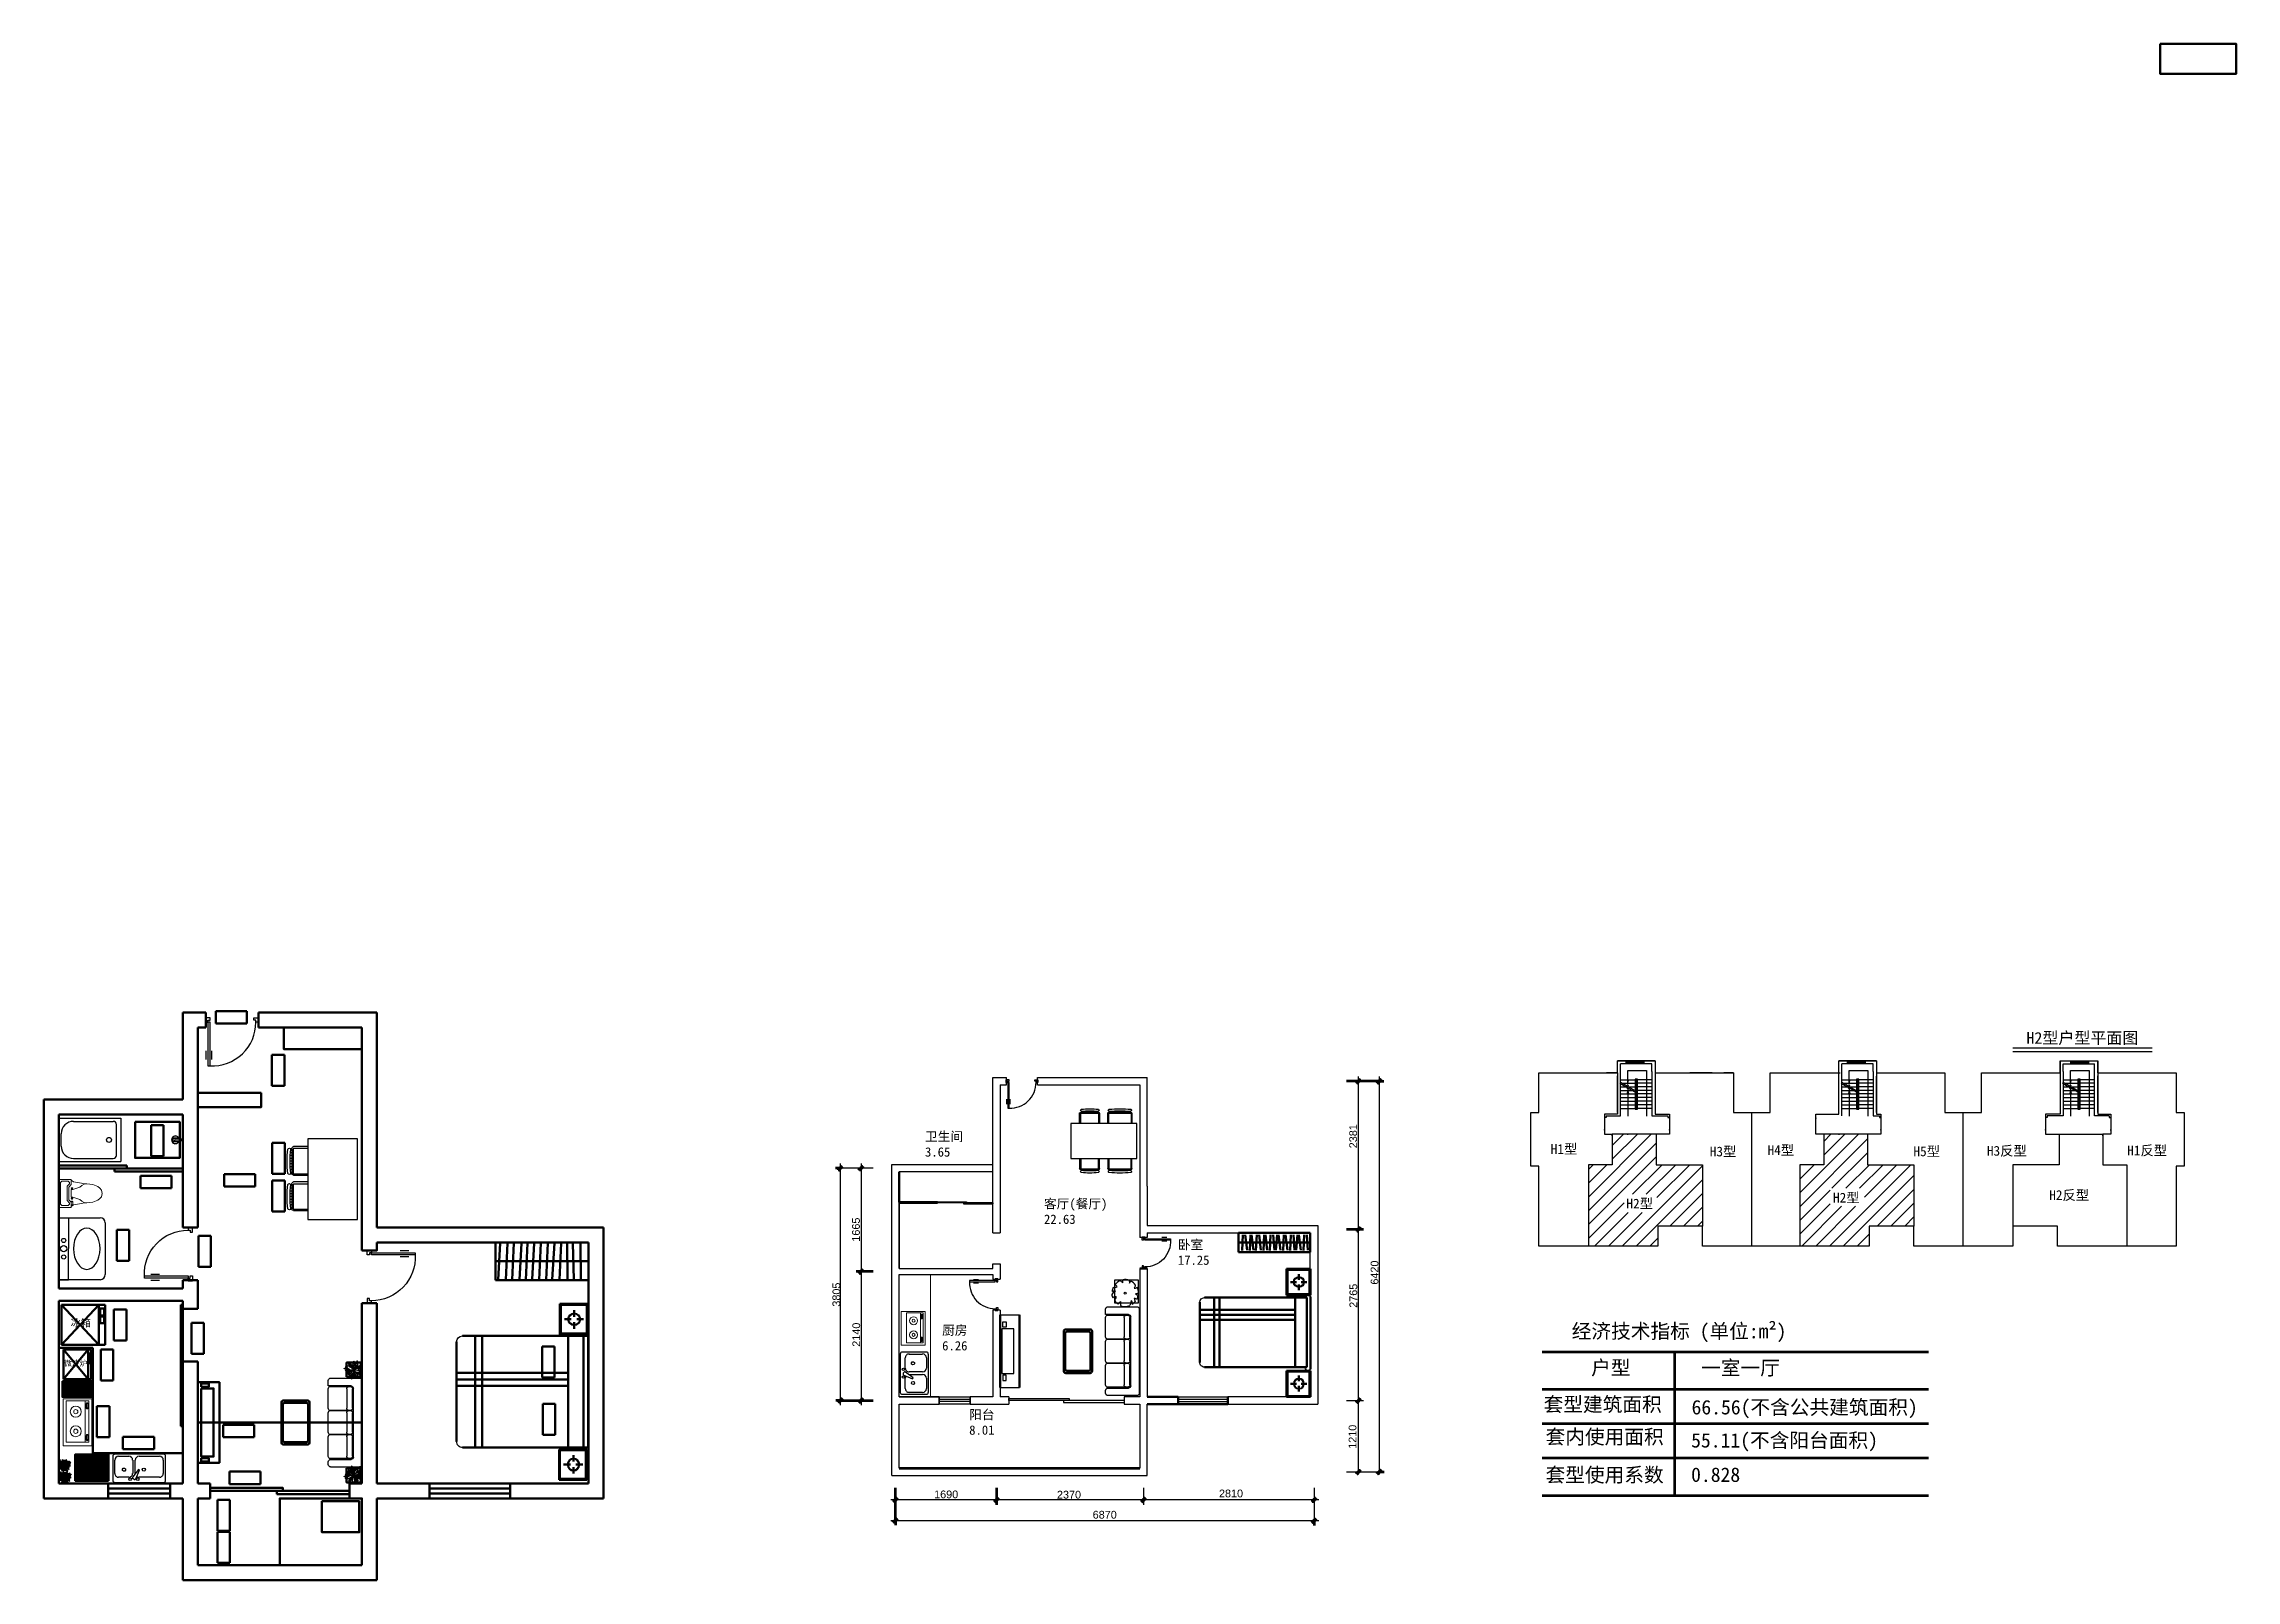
# Model space of a CAD drawing. Header units: millimetres. Extents: x 28348 to 63692, y 9134 to 33912.
import ezdxf

# ---------------------------------------------------------------- set-up
doc = ezdxf.new("R2010")
doc.units = ezdxf.units.MM
for name, color, linetype in [('door', 40, 'Continuous'), ('wall', 7, 'Continuous'), ('window', 50, 'Continuous'), ('人体', 7, 'Continuous'), ('图例', 110, 'Continuous'), ('家具', 6, 'Continuous'), ('户型组成', 5, 'Continuous'), ('植物', 102, 'Continuous'), ('注释', 252, 'Continuous')]:
    doc.layers.add(name, color=color, linetype=linetype)
doc.styles.add('DIM_FONT', font='SIMPLEX', dxfattribs={"width": 0.8})
doc.styles.get("Standard").update_dxf_attribs({"font": 'arial.ttf'})
doc.styles.add('STYLE1', font='')
doc.styles.get('STYLE1').set_extended_font_data('SimHei')

msp = doc.modelspace()

# ---------------------------------------------------------------- texts
at = {"layer": 'wall', "color": 251, "lineweight": 50, "insert": (28673, 12677), "char_height": 90, "attachment_point": 1}
msp.add_mtext_dynamic_manual_height_columns('{\\fSimSun|b0|i0|c134|p2;\\C4;微波炉}', width=428.31, gutter_width=4110, heights=[0], dxfattribs=at)
at = {"layer": '图例', "color": 3, "lineweight": 53, "char_height": 125, "rotation": 90}
for s, width, gutter_width, heights, insert, attachment_point in [('{\\C7;2381}', 741.48, 4110, [278], (49394, 16488), 3), ('{\\C7;1665}', 741.48, 4110, [278], (41505, 14593), 7), ('{\\C7;6420}', 952.5, 788, [273], (49739, 14289), 3), ('{\\C7;3805}', 737.74, 788, [273], (41189, 13545), 7), ('{\\C7;2765}', 741.48, 4110, [278], (49397, 13915), 3), ('{\\C7;2140}', 741.48, 4110, [278], (41510, 12899), 7), ('{\\C7;1210}', 741.48, 4110, [278], (49384, 11641), 3)]:
    msp.add_mtext_dynamic_manual_height_columns(s, width=width, gutter_width=gutter_width, heights=heights, dxfattribs=dict(at, insert=insert, attachment_point=attachment_point))
at = {"layer": '图例', "color": 3, "lineweight": 53, "char_height": 125, "attachment_point": 1}
for s, width, gutter_width, heights, insert in [('{\\C7;1690}', 741.48, 4110, [278], (42701, 10580)), ('{\\C7;2370}', 741.48, 4110, [278], (44681, 10575)), ('{\\C7;6870}', 952.5, 788, [273], (45257, 10252)), ('{\\C7;2810}', 741.48, 4110, [278], (47293, 10595))]:
    msp.add_mtext_dynamic_manual_height_columns(s, width=width, gutter_width=gutter_width, heights=heights, dxfattribs=dict(at, insert=insert))
at = {"layer": '户型组成', "color": 2, "lineweight": 53, "char_height": 150, "attachment_point": 1}
for s, width, heights, insert in [('{\\fSimSun|b1|i0|c134|p2;\\C7;卫生间\\P\\fSimSun|b0|i0|c134|p2;\\C3;3.65}', 681.31, [437], (42554, 16365)), ('{\\fSimSun|b1|i0|c134|p2;\\C7;客厅(餐厅)\\P\\fSimSun|b0|i0|c134|p2;\\C3;22.63}', 1033.1, [0], (44472, 15280)), ('{\\fSimSun|b1|i0|c134|p2;\\C7;卧室\\P\\fSimSun|b0|i0|c134|p2;\\C3;17.25}', 440.08, [0], (46630, 14620)), ('{\\fSimSun|b1|i0|c134|p2;\\C7;厨房\\P\\fSimSun|b0|i0|c134|p2;\\C3;6.26}', 450.13, [0], (42830, 13240)), ('{\\fSimSun|b1|i0|c134|p2;\\C7;阳台\\P\\fSimSun|b0|i0|c134|p2;\\C3;8.01}', 419.98, [0], (43266, 11880))]:
    msp.add_mtext_dynamic_manual_height_columns(s, width=width, gutter_width=4110, heights=heights, dxfattribs=dict(at, insert=insert))
at = {"layer": '注释', "color": 0, "style": 'STYLE1'}
for s, height, p in [('H2型户型平面图', 189, (60311, 17785, -109)), ('H1型', 157.5, (52641, 16009, -109)), ('H3型', 157.5, (55205, 15969, -109)), ('H4型', 157.5, (56137, 15992, -109)), ('H5型', 157.5, (58489, 15972, -109)), ('H3反型', 157.5, (59673, 15980, -109)), ('H1反型', 157.5, (61935, 15986, -109)), ('H2型', 157.5, (53861, 15129, -109)), ('H2型', 157.5, (57192, 15225, -109)), ('H2反型', 157.5, (60678, 15266, -109))]:
    msp.add_text(s, height=height, rotation=359.9947, dxfattribs=at).set_placement(p)
at = {"layer": '注释', "color": 2, "lineweight": 53, "char_height": 232.69, "attachment_point": 1}
for s, width, insert in [('{\\fSimSun|b0|i0|c134|p2;\\C256;经济技术指标 (单位:m²)}', 3627.68, (52980, 13267)), ('{\\fSimSun|b0|i0|c134|p2;\\C256;户型}', 1233.67, (53293, 12677)), ('{\\fSimSun|b0|i0|c134|p2;\\C256;一室一厅}', 1443.87, (55066, 12675)), ('{\\fSimSun|b0|i0|c134|p2;\\C256;套型建筑面积}', 2005.29, (52527, 12086)), ('{\\fSimSun|b0|i0|c134|p2;\\C256;66.56(不含公共建筑面积)}', 3839.07, (54912, 12040)), ('{\\fSimSun|b0|i0|c134|p2;\\C256;套内使用面积}', 3971.49, (52558, 11563)), ('{\\fSimSun|b0|i0|c134|p2;\\C256;55.11(不含阳台面积)}', 3073.37, (54905, 11506)), ('{\\fSimSun|b0|i0|c134|p2;\\C256;套型使用系数}', 3971.49, (52558, 10949)), ('{\\fSimSun|b0|i0|c134|p2;\\C256;0.828}', 1233.67, (54905, 10952))]:
    msp.add_mtext_dynamic_manual_height_columns(s, width=width, gutter_width=4110, heights=[0], dxfattribs=dict(at, insert=insert))

# ---------------------------------------------------------------- blocks, each defined once
blk = doc.blocks.new('四人餐桌1')
at = {"layer": '家具'}
for p, q in [((45042, 16500), (45042, 16664)), ((45066, 16502), (45066, 16664)), ((45070, 16683), (45349, 16683)), ((45070, 16668), (45349, 16668)), ((45115, 16683), (45115, 16701)), ((45146, 16683), (45146, 16701)), ((45178, 16683), (45178, 16701)), ((45210, 16683), (45210, 16701)), ((45241, 16683), (45241, 16701)), ((45273, 16683), (45273, 16701)), ((45305, 16683), (45305, 16701)), ((45353, 16664), (45353, 16502)), ((45368, 16664), (45368, 16500)), ((45500, 16500), (45500, 16664)), ((45515, 16502), (45515, 16664)), ((45519, 16683), (45872, 16683)), ((45519, 16668), (45872, 16668)), ((45563, 16683), (45563, 16701)), ((45595, 16683), (45595, 16701)), ((45626, 16683), (45626, 16701)), ((45733, 16683), (45733, 16701)), ((45765, 16683), (45765, 16701)), ((45796, 16683), (45796, 16701)), ((45828, 16683), (45828, 16701)), ((45876, 16664), (45876, 16502)), ((45891, 16664), (45891, 16500)), ((45970, 16500), (44905, 16500)), ((44905, 16500), (44905, 15937)), ((45970, 15937), (45970, 16500)), ((44905, 15937), (45970, 15937)), ((45042, 15937), (45042, 15773)), ((45066, 15935), (45066, 15773)), ((45353, 15773), (45353, 15935)), ((45368, 15773), (45368, 15937)), ((45500, 15937), (45500, 15773)), ((45515, 15935), (45515, 15773)), ((45876, 15773), (45876, 15935)), ((45891, 15773), (45891, 15937)), ((45070, 15769), (45349, 15769)), ((45070, 15754), (45349, 15754)), ((45115, 15754), (45115, 15736)), ((45146, 15754), (45146, 15736)), ((45178, 15754), (45178, 15736)), ((45210, 15754), (45210, 15736)), ((45241, 15754), (45241, 15736)), ((45273, 15754), (45273, 15736)), ((45305, 15754), (45305, 15736)), ((45519, 15769), (45872, 15769)), ((45519, 15754), (45872, 15754)), ((45563, 15754), (45563, 15736)), ((45595, 15754), (45595, 15736)), ((45626, 15754), (45626, 15736)), ((45733, 15754), (45733, 15736)), ((45765, 15754), (45765, 15736)), ((45796, 15754), (45796, 15736)), ((45828, 15754), (45828, 15736))]:
    blk.add_line(p, q, dxfattribs=at)
at = {"layer": '家具', "extrusion": (0, 0, -1)}
for centre, major_axis, start_param, end_param in [((45069, 16654), (27.6, 10.1), 3.853918, 5.105418), ((45079, 16713), (-15.4, 8.6), 4.380593, 6.943408), ((45070, 16664), (-2.85, 2.85), 5.497787, 7.068583), ((45211, 15483), (0, 1254), -0.110862, 0.110864), ((45211, 15483), (-1220, 0), 1.459931, 1.681658), ((45343, 16713), (15.4, 8.6), -0.660222, 1.902592), ((45349, 16664), (13.4, 13.4), -0.785398, 0.785398), ((45349, 16664), (3.59, 1.85), -1.094807, 0.475989), ((45519, 16664), (0.9, 19), 4.666565, 6.237362), ((45527, 16713), (-4, 17.2), 3.549066, 6.111881), ((45519, 16664), (-2.85, 2.85), 5.497787, 7.068583), ((45696, 14715), (-6, 2022), -0.084353, 0.090226), ((45696, 14712), (-1991, 25), 1.471396, 1.644952), ((45866, 16713), (4, 17.2), 0.171304, 2.734119), ((45872, 16664), (-13.4, 13.4), 0.785398, 2.356194), ((45872, 16664), (2.85, 2.85), -0.785398, 0.785398), ((45069, 15783), (-28, 9), 4.362036, 5.613535), ((45079, 15724), (-11.7, 13.2), 4.264861, 6.827676), ((45070, 15773), (-2.85, 2.85), 3.926991, 5.497787), ((45211, 16954), (0, 1254), 3.03073, 3.252457), ((45211, 16954), (-1220, 0), 4.601525, 4.823251), ((45343, 15724), (11.7, 13.2), -0.54449, 2.018324), ((45349, 15773), (4.04, 0.02), 0.004983, 1.57578), ((45349, 15773), (-17, 8.5), 2.67994, 4.250736), ((45519, 15773), (13.4, 13.4), 2.356194, 3.926991), ((45527, 15724), (-9.7, 14.7), 4.12557, 6.688384), ((45519, 15773), (-2.85, 2.85), 3.926991, 5.497787), ((45696, 17722), (6, 2022), 3.051366, 3.225946), ((45696, 17725), (1991, 25), 1.496643, 1.670199), ((45866, 15724), (9.7, 14.7), -0.405199, 2.157616), ((45872, 15773), (19, 0.9), 0.045824, 1.61662), ((45872, 15773), (2.85, 2.85), 0.785398, 2.356194)]:
    blk.add_ellipse(centre, major_axis=major_axis, ratio=1, start_param=start_param, end_param=end_param, dxfattribs=at)
blk = doc.blocks.new('门1')
at = {"layer": 'door'}
for p, q in [((44351, 18056), (44309, 18056)), ((44309, 18014), (44330, 18014)), ((44330, 18014), (44330, 18035)), ((44330, 18035), (44351, 18035)), ((44330, 18014), (44330, 17600)), ((44351, 18014), (44330, 18014)), ((44351, 18035), (44351, 18056)), ((44351, 17600), (44351, 18014)), ((44765, 18056), (44809, 18056)), ((44765, 18035), (44765, 18056)), ((44786, 18035), (44765, 18035)), ((44786, 18014), (44786, 18035)), ((44809, 18014), (44786, 18014)), ((44312, 17662), (44312, 17742)), ((44368, 17662), (44368, 17742)), ((44330, 17600), (44351, 17600))]:
    blk.add_line(p, q, dxfattribs=at)
at = {"layer": 'door', "lineweight": 50}
for p, q in [((44309, 18056), (44309, 18014)), ((44809, 18056), (44809, 18014))]:
    blk.add_line(p, q, dxfattribs=at)
at = {"layer": 'door', "linetype": 'ByBlock'}
blk.add_arc((44371, 18014), 414, 267.134, 0.0717, dxfattribs=at)
blk = doc.blocks.new('煤气灶1')
at = {"layer": '家具', "linetype": 'Continuous', "lineweight": 13}
for p, q in [((56421, 14410, 267), (56114, 14410, 267)), ((56114, 14410, 267), (56114, 13980, 267)), ((56421, 13980, 267), (56421, 14410, 267)), ((56114, 13980, 267), (56421, 13980, 267))]:
    blk.add_line(p, q, dxfattribs=at)
at = {"layer": '家具', "lineweight": 13}
for p, q in [((56183, 14011, 267), (56183, 14394, 267)), ((56183, 14394, 267), (56394, 14394, 267)), ((56360, 14394, 267), (56360, 14011, 267)), ((56373, 14373, 267), (56381, 14373, 267)), ((56374, 14317, 267), (56380, 14317, 267)), ((56379, 14367, 267), (56389, 14367, 267)), ((56379, 14327, 267), (56379, 14367, 267)), ((56389, 14327, 267), (56379, 14327, 267)), ((56389, 14367, 267), (56389, 14327, 267)), ((56394, 14394, 267), (56394, 14011, 267)), ((56394, 14011, 267), (56183, 14011, 267)), ((56373, 14083, 267), (56381, 14083, 267)), ((56374, 14026, 267), (56380, 14026, 267)), ((56379, 14037, 267), (56379, 14076, 267)), ((56379, 14076, 267), (56389, 14076, 267)), ((56389, 14037, 267), (56379, 14037, 267)), ((56389, 14076, 267), (56389, 14037, 267))]:
    blk.add_line(p, q, dxfattribs=at)
at = {"layer": '家具', "lineweight": 13, "elevation": 267}
for points in [[(56374, 14317, -0.259034), (56372, 14318, -0.076276), (56369, 14325, -0.036515), (56367, 14334, -0.026615), (56367, 14345, -0.026615), (56367, 14357, -0.036515), (56369, 14365, -0.076276), (56372, 14372, -0.259034), (56374, 14373, -0.078462), (56375, 14373, -0.056762)], [(56380, 14317, -0.259034), (56378, 14318, -0.076276), (56375, 14325, -0.036515), (56374, 14334, -0.026615), (56373, 14345, -0.026615), (56374, 14357, -0.036515), (56375, 14365, -0.076276), (56378, 14372, -0.259034), (56380, 14373, -0.259034), (56383, 14372, -0.056762), (56385, 14367, -0.036515)], [(56386, 14327, -0.008736), (56386, 14325, -0.076276), (56383, 14318, -0.259034), (56380, 14317, -0.259034)], [(56374, 14026, -0.259034), (56372, 14028, -0.076276), (56369, 14035, -0.036515), (56367, 14043, -0.026615), (56367, 14055, -0.026615), (56367, 14066, -0.036515), (56369, 14075, -0.076276), (56372, 14082, -0.259034), (56374, 14083, -0.078462), (56375, 14083, -0.056762)], [(56380, 14026, -0.259034), (56378, 14028, -0.076276), (56375, 14035, -0.036515), (56374, 14043, -0.026615), (56373, 14055, -0.026615), (56374, 14066, -0.036515), (56375, 14075, -0.076276), (56378, 14082, -0.259034), (56380, 14083, -0.259034), (56383, 14082, -0.056762), (56385, 14076, -0.036515)], [(56386, 14037, -0.008736), (56386, 14035, -0.076276), (56383, 14028, -0.259034), (56380, 14026, -0.259034)]]:
    blk.add_lwpolyline(points, format="xyb", dxfattribs=at)
at = {"layer": '家具', "linetype": 'Continuous', "lineweight": 13}
for centre, radius in [((56273, 14292, 267), 50.7), ((56273, 14292, 267), 19.4), ((56273, 14112, 267), 50.7), ((56273, 14112, 267), 19.4)]:
    blk.add_circle(centre, radius, dxfattribs=at)
at = {"layer": '家具', "lineweight": 13, "oblique": -180, "text_generation_flag": 4, "width": 0.8, "flags": 9}
for tag in ['XSIZE', 'YSIZE']:
    blk.add_attdef(tag, (56114, 14195, 267), '', height=0.307, rotation=270, dxfattribs=at)
blk = doc.blocks.new('洗菜池1')
at = {"layer": '家具'}
for p, q in [((56103, 13678, 267), (56103, 13213, 267)), ((56420, 13702, 267), (56126, 13702, 267)), ((56165, 13508, 267), (56165, 13632, 267)), ((56211, 13678, 267), (56374, 13678, 267)), ((56420, 13632, 267), (56420, 13508, 267)), ((56444, 13213, 267), (56444, 13678, 267)), ((56139, 13444, 267), (56146, 13455, 267)), ((56147, 13422, 267), (56253, 13377, 267)), ((56165, 13260, 267), (56165, 13384, 267)), ((56260, 13391, 267), (56169, 13459, 267)), ((56374, 13461, 267), (56211, 13461, 267)), ((56212, 13430, 267), (56374, 13430, 267)), ((56253, 13377, 267), (56260, 13391, 267)), ((56420, 13384, 267), (56420, 13260, 267)), ((56126, 13190, 267), (56420, 13190, 267)), ((56374, 13213, 267), (56211, 13213, 267))]:
    blk.add_line(p, q, dxfattribs=at)
for centre, major_axis, start_param, end_param in [((56126, 13678, 267), (-3.1, 23), -0.133766, 1.437031), ((56211, 13632, 267), (-46.4, 3.1), -1.504198, 0.066599), ((56258, 13566, 267), (17, 9.3), -0.4980208004935467, 5.78516450668604), ((56374, 13632, 267), (46.4, 3.1), -0.066598, 1.504198), ((56420, 13678, 267), (3.1, 23), -1.437031, 0.133766), ((56141, 13492, 267), (11, 11), 5.497787, 11.780972), ((56141, 13399, 267), (13.1, 8.3), -0.562659, 5.720526), ((56153, 13437, 267), (-8.8, 12.8), 0.442569, 2.178514), ((56159, 13447, 267), (-4.5, 14.8), -0.985142, 0.750803), ((56211, 13508, 267), (46.4, 3.1), 3.074994, 4.645791), ((56211, 13384, 267), (18.9, 42.5), 1.406988, 1.989805), ((56258, 13326, 267), (-13.7, 13.7), 3.926991, 10.210176), ((56374, 13508, 267), (-46.4, 3.1), 1.637395, 3.208191), ((56374, 13384, 267), (46.4, 3.1), -0.066598, 1.504198), ((56126, 13213, 267), (3.1, 23), 1.704562, 3.275358), ((56211, 13260, 267), (46.4, 3.1), 3.074994, 4.645791), ((56374, 13260, 267), (-46.4, 3.1), 1.637395, 3.208191), ((56420, 13213, 267), (-3.1, 23), 3.007827, 4.578623)]:
    blk.add_ellipse(centre, major_axis=major_axis, ratio=1, start_param=start_param, end_param=end_param, dxfattribs=at)
at = {"layer": '家具', "style": 'DIM_FONT', "width": 0.8, "flags": 9}
for tag in ['YSIZE', 'XSIZE']:
    blk.add_attdef(tag, (56103, 13446, 267), '', height=0.282, dxfattribs=at)
blk = doc.blocks.new('电视柜1')
at = {"layer": '家具'}
for p, q in [((44010, 13603), (44343, 13603)), ((44040, 13367), (44040, 12596)), ((44244, 13367), (44040, 13367)), ((44053, 13394), (44053, 13486)), ((44053, 13486), (44112, 13486)), ((44112, 13394), (44053, 13394)), ((44112, 13486), (44112, 13394)), ((44244, 12596), (44244, 13367)), ((44040, 12596), (44244, 12596)), ((44053, 12570), (44053, 12477)), ((44112, 12570), (44053, 12570)), ((44053, 12477), (44112, 12477)), ((44112, 12477), (44112, 12570)), ((44010, 12360), (44343, 12360))]:
    blk.add_line(p, q, dxfattribs=at)
at = {"layer": '家具', "lineweight": 50}
for p, q in [((44010, 13603), (44010, 12360)), ((44343, 13603), (44343, 12360))]:
    blk.add_line(p, q, dxfattribs=at)
blk = doc.blocks.new('茶几1')
at = {"layer": '家具', "lineweight": 50}
for p, q in [((44518, 12771), (44518, 13515)), ((44554, 13551), (45009, 13551)), ((44577, 13510), (44986, 13510)), ((45045, 13515), (45045, 12771)), ((44545, 12809), (44545, 13478)), ((45018, 13478), (45018, 12809)), ((45009, 12735), (44554, 12735)), ((44986, 12776), (44577, 12776))]:
    blk.add_line(p, q, dxfattribs=at)
for centre, radius, start, end in [((44554, 13515), 36, 90, 180), ((44577, 13478), 32.4, 90, 180), ((44986, 13478), 32.4, 0, 90), ((45009, 13515), 36, 0, 90), ((44554, 12771), 36, 180, 270), ((44577, 12809), 32.4, 180, 270), ((44986, 12809), 32.4, 270, 0), ((45009, 12771), 36, 270, 0)]:
    blk.add_arc(centre, radius, start, end, dxfattribs=at)
blk = doc.blocks.new('沙发1')
at = {"layer": '家具'}
for p, q in [((45308, 13740), (45308, 13851)), ((45331, 13740), (45308, 13740)), ((45768, 13740), (45331, 13740)), ((45352, 13729), (45755, 13729)), ((45356, 13899), (45938, 13899)), ((45751, 13728), (45727, 13728)), ((45985, 13851), (45985, 13151)), ((45307, 13290), (45307, 13684)), ((45680, 13681), (45680, 13293)), ((45798, 13293), (45798, 13681)), ((45800, 13684), (45800, 13290)), ((45815, 12724), (45815, 13692)), ((45307, 12806), (45307, 13200)), ((45352, 13245), (45755, 13245)), ((45755, 13245), (45352, 13245)), ((45680, 13197), (45680, 12809)), ((45727, 13246), (45751, 13246)), ((45751, 13244), (45727, 13244)), ((45798, 12809), (45798, 13197)), ((45800, 13200), (45800, 12806)), ((45985, 13151), (45985, 12154)), ((45307, 12321), (45307, 12716)), ((45755, 12761), (45352, 12761)), ((45352, 12761), (45755, 12761)), ((45680, 12713), (45680, 12325)), ((45727, 12762), (45751, 12762)), ((45751, 12760), (45727, 12760)), ((45798, 12325), (45798, 12713)), ((45800, 12716), (45800, 12321)), ((45815, 12305), (45815, 12724)), ((45308, 12154), (45308, 12211)), ((45755, 12277), (45352, 12277)), ((45356, 12258), (45768, 12258)), ((45938, 12106), (45356, 12106)), ((45727, 12278), (45751, 12278))]:
    blk.add_line(p, q, dxfattribs=at)
at = {"layer": '家具', "extrusion": (0, 0, -1)}
for centre, major_axis, start_param, end_param in [((45352, 13684), (-42.5, 14.4), -0.326444, 1.244353), ((45356, 13851), (44.4, 15.8), 3.483797, 5.054593), ((45727, 13681), (-45.5, 12.6), -0.269561, 1.301236), ((45751, 13681), (45.5, 12.6), -1.301236, 0.269561), ((45755, 13684), (-31.7, 31.7), 0.785398, 2.356194), ((45768, 13692), (33.4, 33.4), -0.785398, 0.785398), ((45938, 13851), (12.6, 45.5), -0.26956, 1.301236), ((45352, 13290), (42.5, 14.4), 1.89724, 3.468036), ((45727, 13293), (33.4, 33.4), 2.356194, 3.926991), ((45751, 13293), (-33.4, 33.4), 2.356194, 3.926991), ((45755, 13290), (31.7, 31.7), 0.785398, 2.356194), ((45352, 13200), (31.7, 31.7), 3.926991, 5.497787), ((45727, 13197), (-12.6, 45.5), -1.301236, 0.26956), ((45751, 13197), (12.6, 45.5), -0.26956, 1.301236), ((45755, 13200), (31.7, 31.7), -0.785398, 0.785398), ((45352, 12806), (14.4, 42.5), 2.815149, 4.385945), ((45352, 12716), (-14.4, 42.5), -1.244353, 0.326443), ((45727, 12809), (-33.4, 33.4), 3.926991, 5.497787), ((45727, 12713), (-45.5, 12.6), -0.269561, 1.301236), ((45751, 12809), (-33.4, 33.4), 2.356194, 3.926991), ((45751, 12713), (45.5, 12.6), -1.301236, 0.269561), ((45755, 12806), (-42.5, 14.4), 2.815149, 4.385945), ((45755, 12716), (-31.7, 31.7), 0.785398, 2.356194), ((45352, 12321), (-31.7, 31.7), 3.926991, 5.497787), ((45356, 12211), (-33.4, 33.4), 5.497787, 7.068583), ((45356, 12154), (33.4, 33.4), 2.356194, 3.926991), ((45727, 12325), (-15.8, 44.4), 3.483797, 5.054593), ((45751, 12325), (15.8, 44.4), 1.228592, 2.799389), ((45755, 12321), (43, 12.7), 0.287992, 1.858788), ((45768, 12305), (-12.6, 45.5), 1.840357, 3.411153), ((45938, 12154), (-45.5, 12.6), 2.872032, 4.442828)]:
    blk.add_ellipse(centre, major_axis=major_axis, ratio=1, start_param=start_param, end_param=end_param, dxfattribs=at)
blk = doc.blocks.new('M_C56KIS')
for p, q in [((62, 318), (72, 242)), ((72, 242), (101, 299)), ((101, 299), (101, 299))]:
    blk.add_line(p, q)
blk.add_lwpolyline([(294, 325), (294, -275), (-306, -275), (-306, 325)], close=True)
blk.add_circle((-46, -16), 24.7)
for centre, radius, start, end in [((-277, -88), 115, 97.3912, 159.6952), ((-332, -105), 143, 71.8009, 110.5991), ((-46, -12), 338, 154.3498, 173.0356), ((-402, 850), 718, 274.1465, 282.1238), ((-307, 139), 56.5, 8.941, 100.0107), ((-46, -12), 340, 112.0103, 142.6392), ((-371, -22), 380, 45.9782, 58.5315), ((-666, 365), 570, 348.5728, 356.6649), ((-46, -12), 348, 72.0426, 98.475), ((-46, -12), 341, 37.2751, 64.8245), ((207, 198), 84.2, 254.8555, 310.96), ((82, 215), 145, 319.7203, 351.7151), ((-46, -12), 345, 0.5321, 25.5856), ((-46, -12), 342, 185.9236, 201.5277), ((-287, -214), 106, 81.8314, 131.8278), ((-119, -230), 194, 141.6582, 174.3093), ((-46, -12), 333, 216.594, 237.4464), ((-456, -26), 353, 310.8536, 325.193), ((259, -243), 425, 177.9455, 193.2146), ((-46, -12), 346, 251.5307, 290.63), ((1320, -611), 1274, 161.2865, 167.5451), ((-13, -284), 151, 354.7323, 32.8544), ((-46, -12), 339, 302.6098, 320.6752), ((1199, 167), 1058, 196.6397, 201.9099), ((262, -63), 99.6, 227.0454, 270.9651), ((241, 102), 125, 263.2775, 297.8128), ((333, 45), 131, 215.3868, 249.7411), ((-46, -12), 344, 334.0767, 348.9021)]:
    blk.add_arc(centre, radius, start, end)
at = {"style": 'DIM_FONT', "width": 0.8, "flags": 9}
for tag in ['XSIZE', 'YSIZE']:
    blk.add_attdef(tag, (0, 0), '', height=0.5, dxfattribs=at)
blk = doc.blocks.new('盆栽1')
at = {"layer": '家具', "xscale": 0.6266880015563965, "yscale": 0.6266880015563965, "zscale": 0.626688, "rotation": 359.9999999993919}
blk.add_blockref('M_C56KIS', (45808, 13772), dxfattribs=at)
blk = doc.blocks.new('平开窗1')
at = {"layer": 'window', "color": 2}
for p, q in [((42647, 12093), (43147, 12093)), ((42647, 11973), (42647, 12093)), ((42647, 12053), (43147, 12053)), ((43147, 12093), (43147, 11973)), ((43147, 12013), (42647, 12013)), ((43147, 11973), (42647, 11973))]:
    blk.add_line(p, q, dxfattribs=at)
blk = doc.blocks.new('推拉门1')
at = {"layer": 'window', "color": 4}
for p, q in [((43905, 12033), (43905, 12063)), ((43905, 12063), (44880, 12063)), ((44879, 12032), (43905, 12033)), ((45767, 12031), (44787, 12032)), ((44880, 12063), (44879, 12032)), ((45767, 12031), (45767, 12001)), ((44787, 12001), (45767, 12001))]:
    blk.add_line(p, q, dxfattribs=at)
blk = doc.blocks.new('推拉门2')
at = {"layer": 'door', "color": 4}
blk.add_line((44787, 12032), (44787, 12001), dxfattribs=at)
at = {"layer": 'door', "lineweight": 50}
blk.add_blockref('推拉门1', (0, 0), dxfattribs=at)
blk = doc.blocks.new('平开窗5')
at = {"layer": 'wall', "color": 7}
blk.add_line((46637, 12091), (46637, 11971), dxfattribs=at)
at = {"layer": 'window', "color": 2}
for p, q in [((46637, 11971), (46637, 12091)), ((46637, 12091), (47437, 12091)), ((46637, 12051), (47437, 12051)), ((47437, 12011), (46637, 12011))]:
    blk.add_line(p, q, dxfattribs=at)
at = {"layer": 'window', "color": 2, "lineweight": 50}
blk.add_line((46637, 12091), (46637, 11971), dxfattribs=at)
at = {"layer": 'window', "lineweight": 50}
for p, q in [((47437, 11971), (47437, 12091)), ((46637, 11971), (47437, 11971))]:
    blk.add_line(p, q, dxfattribs=at)
blk = doc.blocks.new('衣柜4')
at = {"layer": '家具', "lineweight": 50}
for p, q in [((47549, 14678), (48709, 14678)), ((47549, 14368), (47549, 14678)), ((48709, 14523), (47549, 14523)), ((47622, 14645), (47611, 14395)), ((47690, 14398), (47660, 14648)), ((47744, 14645), (47732, 14395)), ((47792, 14398), (47761, 14648)), ((47845, 14646), (47833, 14396)), ((47913, 14399), (47883, 14649)), ((47967, 14646), (47955, 14396)), ((48015, 14399), (47984, 14649)), ((48068, 14646), (48056, 14396)), ((48129, 14399), (48110, 14647)), ((48175, 14647), (48153, 14399)), ((48229, 14399), (48198, 14649)), ((48282, 14646), (48271, 14396)), ((48341, 14399), (48311, 14649)), ((48395, 14646), (48383, 14396)), ((48456, 14399), (48437, 14647)), ((48502, 14647), (48480, 14399)), ((48556, 14399), (48525, 14649)), ((48609, 14646), (48597, 14396)), ((48670, 14399), (48651, 14647)), ((48709, 14368), (48709, 14678)), ((48709, 14368), (47549, 14368))]:
    blk.add_line(p, q, dxfattribs=at)
blk = doc.blocks.new('床头柜1')
at = {"layer": '家具', "lineweight": 50}
for p, q in [((48549, 15086), (48051, 15086)), ((48051, 15086), (48051, 14539)), ((48533, 15071), (48067, 15071)), ((48067, 15071), (48067, 14555)), ((48309, 14974), (48309, 14857)), ((48533, 15071), (48533, 14555)), ((48549, 15086), (48549, 14539)), ((48533, 14555), (48067, 14555)), ((48133, 14812), (48255, 14812)), ((48309, 14758), (48309, 14641)), ((48354, 14812), (48475, 14812)), ((48549, 14539), (48051, 14539))]:
    blk.add_line(p, q, dxfattribs=at)
at = {"layer": '家具', "extrusion": (0, 0, -1)}
for major_axis in [(-79.6, 79.6), (-69.1, 69.1)]:
    blk.add_ellipse((48309, 14812), major_axis=major_axis, ratio=1, start_param=5.497787, end_param=11.780972, dxfattribs=at)
blk = doc.blocks.new('床2')
at = {"layer": '家具', "lineweight": 50}
for p, q in [((46984, 12645), (46984, 13616)), ((48522, 13496), (46984, 13496)), ((47059, 13691), (48709, 13691)), ((47216, 13691), (47216, 12570)), ((47300, 13691), (47300, 12570)), ((48522, 13691), (48522, 12570)), ((48709, 13691), (48709, 12570)), ((48767, 13706), (48767, 12539)), ((48522, 13411), (46984, 13411)), ((48522, 13335), (46984, 13335)), ((48709, 12570), (47059, 12570))]:
    blk.add_line(p, q, dxfattribs=at)
at = {"layer": '家具', "extrusion": (0, 0, -1)}
for centre, major_axis, start_param, end_param in [((47059, 13616), (-52.8, 52.8), 5.497787, 7.068583), ((48728, 13684), (-31.7, 31.7), 5.656038, 8.120905), ((47059, 12645), (52.8, 52.8), 2.356194, 3.926991), ((48728, 12563), (32.1, 32.1), 1.339786, 4.082768)]:
    blk.add_ellipse(centre, major_axis=major_axis, ratio=1, start_param=start_param, end_param=end_param, dxfattribs=at)
at = {"layer": '家具', "lineweight": 50, "xscale": 0.7680000000000001, "yscale": 0.7680000000000001, "zscale": 0.7680000000000001}
blk.add_blockref('床头柜1', (11481, 2567), dxfattribs=at)
at = {"layer": '家具', "lineweight": 50, "xscale": -0.7680000000000001, "yscale": 0.7680000000000001, "zscale": 0.7680000000000001, "rotation": 180}
blk.add_blockref('床头柜1', (11481, 23678), dxfattribs=at)
blk = doc.blocks.new('洗脸盆3')
at = {"layer": '家具'}
for p, q in [((39679, 14063), (39680, 15063)), ((39680, 15063), (40346, 15063)), ((39839, 14060), (39840, 15060)), ((40429, 14979), (40429, 14146)), ((40346, 14063), (39679, 14063)), ((39679, 14063), (39839, 14063))]:
    blk.add_line(p, q, dxfattribs=at)
for centre, radius in [((39759, 14563), 50), ((39759, 14696), 33.3), ((39759, 14430), 33.3)]:
    blk.add_circle(centre, radius, dxfattribs=at)
for centre, start, end in [((40346, 14979), 359.986, 89.986), ((40346, 14146), 269.986, 359.986)]:
    blk.add_arc(centre, 83.3, start, end, dxfattribs=at)
at = {"layer": '家具', "extrusion": (0, 0, -1)}
blk.add_ellipse((40131, 14563), major_axis=(0, 333), ratio=0.642119, dxfattribs=at)
blk = doc.blocks.new('坐便器2')
at = {"layer": '家具'}
blk.add_line((37524, 15378), (37524, 14928), dxfattribs=at)
at = {"layer": '家具', "lineweight": 13}
for p, q in [((37524, 15378), (37727, 15378)), ((37575, 15349), (37553, 15327)), ((37553, 15327), (37553, 14979)), ((37575, 15349), (37676, 15349)), ((37658, 15269), (37698, 15309)), ((37658, 15037), (37658, 15269)), ((37698, 15327), (37676, 15349)), ((37727, 15298), (37687, 15254)), ((37687, 15051), (37687, 15254)), ((37698, 15309), (37698, 15327)), ((37727, 15378), (37727, 15298)), ((37763, 15338), (37727, 15367)), ((37731, 15244), (37727, 15236)), ((37727, 15236), (37731, 15229)), ((37727, 15214), (37727, 15091)), ((37752, 15214), (37727, 15214)), ((37738, 15244), (37731, 15244)), ((37731, 15229), (37738, 15225)), ((37745, 15244), (37738, 15244)), ((37738, 15225), (37745, 15229)), ((37749, 15236), (37745, 15244)), ((37745, 15229), (37749, 15236)), ((37862, 15251), (37752, 15214)), ((37891, 15316), (37763, 15338)), ((37862, 15251), (37895, 15280)), ((37935, 15305), (37891, 15316)), ((37895, 15280), (37935, 15302)), ((37935, 15302), (37978, 15305)), ((37978, 15305), (37935, 15305)), ((38076, 15294), (37978, 15305)), ((38153, 15262), (38076, 15294)), ((38185, 15236), (38153, 15262)), ((38211, 15207), (38185, 15236)), ((38225, 15153), (38211, 15207)), ((37727, 14928), (37524, 14928)), ((37553, 14979), (37575, 14957)), ((37676, 14957), (37575, 14957)), ((37698, 14997), (37658, 15037)), ((37676, 14957), (37698, 14979)), ((37727, 15011), (37687, 15051)), ((37698, 14979), (37698, 14997)), ((37727, 15091), (37752, 15091)), ((37731, 15077), (37727, 15069)), ((37727, 15069), (37731, 15062)), ((37727, 15019), (37731, 15026)), ((37745, 15026), (37727, 15019)), ((37749, 15019), (37727, 15019)), ((37727, 15019), (37727, 15011)), ((37727, 14928), (37727, 15011)), ((37763, 14968), (37727, 14939)), ((37727, 14968), (37749, 14968)), ((37738, 15080), (37731, 15077)), ((37731, 15062), (37738, 15062)), ((37738, 15029), (37731, 15026)), ((37731, 15026), (37745, 15026)), ((37745, 15077), (37738, 15080)), ((37738, 15062), (37745, 15062)), ((37738, 15029), (37745, 15026)), ((37749, 15019), (37738, 15029)), ((37749, 15069), (37745, 15077)), ((37745, 15062), (37749, 15069)), ((37745, 15026), (37749, 15019)), ((37749, 14968), (37749, 15019)), ((37862, 15055), (37752, 15091)), ((37763, 14968), (37891, 14989)), ((37895, 15026), (37862, 15055)), ((37891, 14989), (37935, 15000)), ((37935, 15004), (37895, 15026)), ((37935, 15004), (37978, 15000)), ((37935, 15000), (37978, 15000)), ((37978, 15000), (38076, 15011)), ((38076, 15011), (38153, 15044)), ((38153, 15044), (38185, 15069)), ((38185, 15069), (38211, 15098)), ((38211, 15098), (38225, 15153))]:
    blk.add_line(p, q, dxfattribs=at)
blk = doc.blocks.new('推拉门3')
at = {"layer": 'door', "color": 4, "lineweight": 50}
for p, q in [((36360, 15970), (36360, 16020)), ((36360, 16020), (37460, 16020)), ((37460, 15970), (36360, 15970)), ((37260, 15920), (37260, 15970)), ((37260, 15970), (38360, 15970)), ((38360, 15920), (37260, 15920)), ((37460, 16020), (37460, 15970)), ((38360, 15970), (38360, 15920))]:
    blk.add_line(p, q, dxfattribs=at)
blk = doc.blocks.new('浴盆3')
at = {"layer": 'door', "color": 6}
for p, q in [((36360, 16080), (36360, 16780)), ((36360, 16780), (37360, 16780)), ((37360, 16780), (37360, 16080)), ((36360, 16080), (37360, 16080))]:
    blk.add_line(p, q, dxfattribs=at)
at = {"layer": 'door', "color": 8}
for p, q in [((36600, 16730), (37240, 16730)), ((37290, 16180), (37290, 16680)), ((36400, 16330), (36400, 16530)), ((36600, 16130), (37240, 16130))]:
    blk.add_line(p, q, dxfattribs=at)
blk.add_circle((37170, 16430), 40, dxfattribs=at)
for centre, radius, start, end in [((36600, 16530), 200, 90, 180), ((37240, 16680), 50, 0, 90), ((36600, 16330), 200, 180, 270), ((37240, 16180), 50, 270, 0)]:
    blk.add_arc(centre, radius, start, end, dxfattribs=at)
blk = doc.blocks.new('花洒')
at = {"layer": '家具', "color": 6, "lineweight": 50}
for p, q in [((37945, 16452), (37945, 16429)), ((37945, 16452), (38004, 16452)), ((37945, 16429), (38004, 16429)), ((38004, 16429), (38004, 16452))]:
    blk.add_line(p, q, dxfattribs=at)
at = {"layer": '家具', "color": 6, "flags": 128}
for points in [[(37856, 16499), (37678, 16499)], [(37678, 16385), (37678, 16385), (37856, 16385)], [(37852, 16490), (37691, 16490)], [(37852, 16391), (37693, 16391)]]:
    blk.add_lwpolyline(points, dxfattribs=at)
blk.add_lwpolyline([(37749, 16412), (37938, 16423, 0.396645), (37945, 16430), (37945, 16451, 0.396645), (37938, 16458), (37749, 16469)], format="xyb", dxfattribs=at)
at = {"layer": '家具', "color": 6}
for centre, radius, start, end in [((37765, 16443), 125, 8.04646, 349.40982), ((37765, 16443), 121, 8.04646, 349.40982), ((37754, 16442), 95.3, 143.12277, 216.87723), ((37773, 16442), 95.3, 149.6264, 212.5616), ((37793, 16440), 53, 147.16382, 212.83618), ((37780, 16442), 86.3, 13.56551, 33.94414), ((37780, 16439), 86.3, 326.05586, 346.43449), ((37780, 16442), 95.3, 11.91535, 36.87723), ((37780, 16442), 95.3, 323.12277, 346.1433)]:
    blk.add_arc(centre, radius, start, end, dxfattribs=at)
blk = doc.blocks.new('冰箱')
at = {"layer": '家具', "lineweight": 50}
for p, q in [((34285, 14147), (34985, 14147)), ((34985, 14147), (34985, 13497)), ((34985, 13497), (34285, 13497))]:
    blk.add_line(p, q, dxfattribs=at)
at = {"layer": '家具', "color": 8, "lineweight": 50}
for p, q in [((34285, 13497), (34887, 14147)), ((34285, 14147), (34887, 13497))]:
    blk.add_line(p, q, dxfattribs=at)
at = {"layer": '家具', "color": 6, "lineweight": 50}
blk.add_line((34887, 13497), (34887, 14147), dxfattribs=at)
at = {"layer": '家具', "lineweight": 50}
blk.add_lwpolyline([(34285, 13497), (34285, 14147)], dxfattribs=at)
at = {"layer": '家具', "color": 8, "lineweight": 50}
for points in [[(34907, 13974), (34907, 14083), (34968, 14083), (34968, 13974), (34907, 13974)], [(34908, 13848), (34908, 13956), (34968, 13956), (34968, 13848), (34908, 13848)]]:
    blk.add_lwpolyline(points, dxfattribs=at)
at = {"color": 5, "insert": (34430, 13912), "char_height": 120, "width": 354.84, "attachment_point": 1}
blk.add_mtext('{\\fSimSun|b0|i0|c134|p54;\\C4;冰箱}', dxfattribs=at)
blk = doc.blocks.new('平开窗6')
at = {"layer": 'window', "color": 2, "lineweight": 50}
for p, q in [((38233.7, 10083.8), (37233.7, 10083.8)), ((37233.7, 10083.8), (37233.7, 9843.8)), ((38233.7, 10003.8), (37233.7, 10003.8)), ((37233.7, 10003.8), (37233.7, 9923.8)), ((37233.7, 9923.8), (38233.7, 9923.8)), ((38233.7, 9843.8), (38233.7, 10083.8))]:
    blk.add_line(p, q, dxfattribs=at)
at = {"layer": 'window', "color": 2}
blk.add_line((38233.7, 9843.8), (37233.7, 9843.8), dxfattribs=at)
blk = doc.blocks.new('洗脸盆4')
at = {"layer": '家具'}
for p, q in [((37308, 11015), (37308, 10623)), ((38128, 11046), (37339, 11046)), ((37401, 11015), (37566, 11015)), ((37731, 11015), (38060, 11015)), ((38159, 10623), (38159, 11015)), ((37339, 10737), (37339, 10953)), ((37566, 10675), (37401, 10675)), ((37628, 10953), (37628, 10737)), ((37722, 10802), (37630, 10680)), ((37650, 10641), (37636, 10649)), ((37669, 10738), (37669, 10953)), ((37680, 10652), (37740, 10792)), ((37740, 10792), (37722, 10802)), ((38060, 10675), (37731, 10675)), ((38122, 10953), (38122, 10737)), ((37339, 10592), (38128, 10592))]:
    blk.add_line(p, q, dxfattribs=at)
for centre, major_axis, start_param, end_param in [((37339, 11015), (-30.7, 4.1), -1.437031, 0.133766), ((37401, 10953), (-4.1, 61.8), -0.066598, 1.504198), ((37566, 10953), (-4.1, -61.8), 1.637395, 3.208191), ((37731, 10953), (-4.1, 61.8), -0.066598, 1.504198), ((38060, 10953), (-4.1, -61.8), 1.637395, 3.208191), ((38128, 11015), (-30.7, -4.1), 3.007827, 4.578623), ((37339, 10623), (-30.7, -4.1), -0.133766, 1.437031), ((37401, 10737), (-4.1, -61.8), -1.504198, 0.066599), ((37488, 10799), (-12.3, 22.7), -0.4980208004935467, 5.78516450668604), ((37586, 10644), (-14.6, 14.6), 5.497787, 11.780972), ((37566, 10737), (-4.1, 61.8), 3.074994, 4.645791), ((37646, 10667), (-19.7, -6), -0.985142, 0.750803), ((37661, 10659), (-17, -11.7), 0.442569, 2.178514), ((37710, 10644), (-11, 17.5), -0.562659, 5.720526), ((37731, 10737), (-56.5, 25.2), 1.406988, 1.989805), ((37808, 10799), (-18.2, -18.2), 3.926991, 10.210176), ((38060, 10737), (-4.1, 61.8), 3.074994, 4.645791), ((38128, 10623), (-30.7, 4.1), 1.704562, 3.275358)]:
    blk.add_ellipse(centre, major_axis=major_axis, ratio=1, start_param=start_param, end_param=end_param, dxfattribs=at)
at = {"layer": '家具', "style": 'DIM_FONT', "width": 0.8, "flags": 9}
for tag in ['XSIZE', 'YSIZE']:
    blk.add_attdef(tag, (37648, 10592), '', height=0.375, rotation=90, dxfattribs=at)
blk = doc.blocks.new('煤气灶2')
at = {"layer": '家具', "linetype": 'Continuous', "lineweight": 13}
for p, q in [((35266, 12305), (34804, 12305)), ((34804, 12305), (34804, 11551)), ((35266, 11551), (35266, 12305)), ((34804, 11551), (35266, 11551))]:
    blk.add_line(p, q, dxfattribs=at)
at = {"layer": '家具', "lineweight": 13}
for p, q in [((34849, 11606), (34849, 12277)), ((34849, 12277), (35218, 12277)), ((35158, 12277), (35158, 11606)), ((35182, 12242), (35195, 12241)), ((35183, 12143), (35195, 12143)), ((35192, 12230), (35210, 12230)), ((35192, 12161), (35192, 12230)), ((35210, 12161), (35192, 12161)), ((35210, 12230), (35210, 12161)), ((35218, 12277), (35218, 11606)), ((35182, 11732), (35195, 11732)), ((35192, 11651), (35192, 11721)), ((35192, 11721), (35210, 11721)), ((35210, 11721), (35210, 11651)), ((35218, 11606), (34849, 11606)), ((35183, 11633), (35195, 11633)), ((35210, 11651), (35192, 11651))]:
    blk.add_line(p, q, dxfattribs=at)
for points in [[(35183, 12143, -0.259034), (35180, 12145, -0.076276), (35174, 12157, -0.036515), (35172, 12172, -0.026615), (35171, 12192, -0.026615), (35172, 12212, -0.036515), (35174, 12227, -0.076276), (35180, 12239, -0.259034), (35183, 12241, -0.078462), (35185, 12241, -0.056762)], [(35195, 12143, -0.259034), (35191, 12145, -0.076276), (35186, 12157, -0.036515), (35183, 12172, -0.026615), (35182, 12192, -0.026615), (35183, 12212, -0.036515), (35186, 12227, -0.076276), (35191, 12239, -0.259034), (35195, 12241, -0.259034), (35198, 12239, -0.056762), (35203, 12230, -0.036515)], [(35205, 12161, -0.008736), (35204, 12157, -0.076276), (35198, 12145, -0.259034), (35195, 12143, -0.259034)], [(35183, 11633, -0.259034), (35180, 11635, -0.076276), (35174, 11647, -0.036515), (35172, 11662, -0.026615), (35171, 11682, -0.026615), (35172, 11703, -0.036515), (35174, 11717, -0.076276), (35180, 11730, -0.259034), (35183, 11732, -0.078462), (35185, 11732, -0.056762)], [(35195, 11633, -0.259034), (35191, 11635, -0.076276), (35186, 11647, -0.036515), (35183, 11662, -0.026615), (35182, 11682, -0.026615), (35183, 11703, -0.036515), (35186, 11717, -0.076276), (35191, 11730, -0.259034), (35195, 11732, -0.259034), (35198, 11730, -0.056762), (35203, 11721, -0.036515)], [(35205, 11651, -0.008736), (35204, 11647, -0.076276), (35198, 11635, -0.259034), (35195, 11633, -0.259034)]]:
    blk.add_lwpolyline(points, format="xyb", dxfattribs=at)
at = {"layer": '家具', "linetype": 'Continuous', "lineweight": 13}
for centre, radius in [((35006, 12099), 88.9), ((35006, 12099), 34.1), ((35006, 11784), 88.9), ((35006, 11784), 34.1)]:
    blk.add_circle(centre, radius, dxfattribs=at)
at = {"layer": '家具', "lineweight": 13, "oblique": -180, "text_generation_flag": 4, "width": 0.8, "flags": 9}
for tag in ['YSIZE', 'XSIZE']:
    blk.add_attdef(tag, (34727, 11928), '', height=0.539, rotation=270, dxfattribs=at)
blk = doc.blocks.new('A$C0744269B')
at = {"color": 0, "extrusion": (0, 0, -1)}
for p, q in [((-405, 75), (-428, 113)), ((-428, 113), (-354, 83)), ((-326, 4), (-405, 75)), ((-354, 83), (-222, 38)), ((-260, -17), (-326, 4)), ((-290, -21), (-160, 10)), ((-152, 31), (-239, 100)), ((-239, 100), (-139, 64)), ((-142, 112), (-227, 297)), ((-227, 297), (-99, 210)), ((-222, 38), (-109, 12)), ((0, 0), (-184, -88)), ((-158, 344), (-165, 480)), ((-160, 10), (-79, 13)), ((-102, 215), (-158, 344)), ((-137, 16), (-152, 31)), ((3, 17), (-142, 112)), ((-139, 64), (-41, 52)), ((-40, 125), (-102, 215)), ((-85, -178), (0, 0)), ((-79, 13), (0, 0)), ((0, 0), (-40, 125)), ((0, 0), (87, 157)), ((112, 38), (0, 0)), ((198, -30), (0, 0)), ((0, 0), (62, -139)), ((66, -19), (0, 0)), ((0, 0), (20, -147)), ((28, 242), (11, 169)), ((54, 174), (24, 72)), ((25, 73), (56, 241)), ((31, 343), (28, 242)), ((56, 241), (31, 343)), ((135, 306), (54, 174)), ((87, 157), (207, 289)), ((231, 93), (112, 38)), ((169, 427), (135, 306)), ((140, 215), (180, 309)), ((255, 45), (142, 52)), ((180, 309), (169, 427)), ((207, 289), (342, 333)), ((325, 254), (231, 93)), ((408, 83), (255, 45)), ((289, -9), (440, 45)), ((436, 318), (325, 254)), ((342, 333), (436, 318)), ((496, 139), (408, 83)), ((440, 45), (496, 139)), ((-512, -123), (-440, -66)), ((-455, -108), (-512, -123)), ((-322, -110), (-455, -108)), ((-440, -66), (-290, -21)), ((-375, -314), (-323, -195)), ((-323, -195), (-244, -128)), ((-184, -88), (-322, -110)), ((-166, -228), (-288, -263)), ((-288, -263), (-159, -261)), ((-244, -128), (-57, -27)), ((-96, -160), (-166, -228)), ((-159, -261), (-108, -238)), ((-133, -437), (-119, -316)), ((-112, -529), (-133, -437)), ((-119, -316), (-85, -178)), ((-98, -451), (-112, -529)), ((-6, -285), (-98, -451)), ((5, -395), (-43, -447)), ((-43, -447), (36, -405)), ((20, -147), (-6, -285)), ((5, -229), (5, -395)), ((53, -292), (19, -154)), ((36, -405), (53, -292)), ((62, -139), (157, -270)), ((138, -98), (66, -19)), ((102, -53), (221, -110)), ((128, -22), (289, -9)), ((187, -266), (138, -98)), ((289, -182), (150, -76)), ((153, -141), (222, -243)), ((157, -270), (204, -441)), ((204, -441), (187, -266)), ((353, -59), (198, -30)), ((221, -110), (355, -101)), ((222, -243), (404, -348)), ((331, -262), (289, -182)), ((404, -348), (331, -262)), ((515, -41), (353, -59)), ((355, -101), (515, -41))]:
    blk.add_line(p, q, dxfattribs=at)
at = {"color": 0, "linetype": 'ByBlock', "extrusion": (0, 0, -1)}
for p, q in [((-390, 350), (-370, 351)), ((-373, 341), (-390, 350)), ((-371, 308), (-389, 311)), ((-389, 311), (-375, 299)), ((-375, 299), (-382, 290)), ((-382, 290), (-371, 293)), ((-378, 333), (-373, 341)), ((-369, 337), (-378, 333)), ((-371, 293), (-373, 280)), ((-373, 280), (-351, 291)), ((-371, 425), (-361, 428)), ((-354, 413), (-371, 425)), ((-370, 351), (-371, 362)), ((-371, 362), (-364, 353)), ((-370, 317), (-371, 308)), ((-349, 339), (-370, 323)), ((-370, 323), (-369, 337)), ((-365, 309), (-370, 317)), ((-361, 428), (-366, 433)), ((-366, 433), (-359, 432)), ((-365, 384), (-355, 387)), ((-348, 372), (-365, 384)), ((-357, 320), (-365, 309)), ((-364, 353), (-358, 364)), ((-355, 387), (-360, 392)), ((-360, 392), (-353, 391)), ((-359, 432), (-357, 447)), ((-358, 364), (-348, 342)), ((-357, 447), (-351, 433)), ((-350, 295), (-357, 320)), ((-354, 224), (-328, 229)), ((-330, 216), (-354, 224)), ((-353, 391), (-351, 406)), ((-351, 433), (-343, 436)), ((-337, 427), (-351, 413)), ((-351, 406), (-345, 392)), ((-343, 436), (-348, 429)), ((-348, 429), (-337, 427)), ((-335, 310), (-347, 307)), ((-347, 307), (-330, 291)), ((-345, 392), (-337, 395)), ((-332, 386), (-345, 372)), ((-337, 395), (-342, 388)), ((-342, 388), (-332, 386)), ((-331, 315), (-341, 319)), ((-341, 319), (-335, 310)), ((-335, 205), (-330, 216)), ((-323, 211), (-335, 205)), ((-324, 333), (-331, 315)), ((-328, 229), (-331, 244)), ((-331, 244), (-320, 233)), ((-326, 291), (-305, 306)), ((-297, 172), (-325, 156)), ((-325, 156), (-291, 156)), ((-321, 315), (-324, 333)), ((-322, 194), (-323, 211)), ((-298, 218), (-322, 194)), ((-312, 317), (-321, 315)), ((-307, 273), (-320, 271)), ((-320, 271), (-304, 254)), ((-320, 233), (-314, 249)), ((-318, 309), (-312, 317)), ((-305, 306), (-318, 309)), ((-314, 249), (-296, 222)), ((-303, 278), (-313, 283)), ((-313, 283), (-307, 273)), ((-290, 180), (-306, 185)), ((-306, 185), (-297, 172)), ((-295, 296), (-303, 278)), ((-261, 133), (-302, 115)), ((-302, 115), (-282, 105)), ((-300, 254), (-278, 267)), ((-293, 278), (-295, 296)), ((-282, 105), (-294, 94)), ((-294, 94), (-278, 94)), ((-284, 279), (-293, 278)), ((-255, 178), (-292, 203)), ((-292, 203), (-290, 180)), ((-291, 272), (-284, 279)), ((-278, 267), (-291, 272)), ((-291, 156), (-291, 137)), ((-291, 137), (-281, 153)), ((-281, 153), (-268, 134)), ((-278, 94), (-280, 62)), ((-280, 62), (-261, 91)), ((-268, 134), (-253, 172)), ((-261, 91), (-245, 81)), ((-231, 99), (-255, 133)), ((-245, 81), (-253, 99)), ((-253, 99), (-231, 99)), ((-229, 203), (-251, 207)), ((-251, 207), (-234, 169)), ((-212, 137), (-240, 121)), ((-240, 121), (-207, 121)), ((-220, 209), (-234, 222)), ((-234, 222), (-229, 203)), ((-228, 167), (-185, 177)), ((-205, 146), (-221, 151)), ((-221, 151), (-212, 137)), ((-196, 233), (-220, 209)), ((-170, 144), (-207, 168)), ((-207, 168), (-205, 146)), ((-207, 121), (-206, 102)), ((-206, 102), (-196, 118)), ((-204, 202), (-196, 233)), ((-188, 199), (-204, 202)), ((-203, 191), (-188, 199)), ((-185, 177), (-203, 191)), ((-196, 118), (-183, 100)), ((-183, 100), (-168, 138)), ((-154, 111), (-176, 115)), ((-176, 115), (-159, 77)), ((-145, 117), (-159, 130)), ((-159, 130), (-154, 111)), ((-153, 75), (-110, 85)), ((-142, 119), (-145, 117)), ((-128, 99), (-123, 101)), ((-110, 85), (-128, 99)), ((49, 329), (40, 345)), ((40, 345), (57, 335)), ((40, 325), (49, 329)), ((50, 322), (40, 325)), ((41, 311), (50, 322)), ((67, 312), (41, 311)), ((57, 335), (63, 344)), ((66, 271), (57, 288)), ((57, 288), (74, 277)), ((57, 267), (66, 271)), ((67, 264), (57, 267)), ((58, 254), (67, 264)), ((85, 254), (58, 254)), ((68, 398), (60, 397)), ((60, 397), (68, 393)), ((68, 393), (60, 387)), ((60, 387), (77, 381)), ((63, 344), (63, 332)), ((63, 332), (75, 338)), ((75, 401), (67, 412)), ((67, 412), (68, 398)), ((75, 338), (71, 314)), ((74, 277), (80, 286)), ((81, 405), (75, 401)), ((77, 317), (76, 292)), ((88, 309), (77, 317)), ((79, 398), (81, 405)), ((89, 400), (79, 398)), ((79, 290), (105, 284)), ((80, 383), (89, 400)), ((80, 286), (80, 275)), ((80, 275), (92, 280)), ((84, 353), (83, 335)), ((92, 348), (84, 353)), ((85, 333), (105, 329)), ((96, 382), (88, 387)), ((88, 387), (89, 369)), ((90, 320), (88, 309)), ((92, 280), (88, 256)), ((94, 310), (90, 320)), ((91, 367), (111, 364)), ((94, 356), (92, 348)), ((97, 348), (94, 356)), ((113, 317), (94, 310)), ((97, 391), (96, 382)), ((101, 383), (97, 391)), ((111, 353), (97, 348)), ((99, 296), (109, 297)), ((105, 284), (99, 296)), ((105, 329), (100, 338)), ((100, 338), (107, 338)), ((115, 390), (101, 383)), ((101, 302), (113, 317)), ((109, 297), (101, 302)), ((102, 342), (111, 353)), ((107, 338), (102, 342)), ((105, 373), (113, 374)), ((111, 364), (105, 373)), ((107, 378), (115, 390)), ((113, 374), (107, 378)), ((121, 408), (112, 413)), ((112, 413), (113, 395)), ((116, 393), (135, 390)), ((123, 424), (119, 439)), ((119, 439), (126, 436)), ((122, 416), (121, 408)), ((126, 409), (122, 416)), ((139, 423), (124, 422)), ((126, 436), (127, 442)), ((139, 415), (126, 409)), ((127, 442), (130, 437)), ((130, 437), (139, 444)), ((130, 399), (137, 400)), ((135, 390), (130, 399)), ((131, 403), (139, 415)), ((137, 400), (131, 403)), ((141, 431), (134, 429)), ((134, 429), (139, 423)), ((139, 444), (135, 433)), ((135, 433), (141, 431)), ((142, 450), (138, 465)), ((138, 465), (145, 461)), ((158, 448), (143, 448)), ((145, 461), (146, 467)), ((146, 467), (149, 463)), ((149, 463), (158, 470)), ((160, 456), (153, 455)), ((153, 455), (158, 448)), ((158, 470), (154, 459)), ((154, 459), (160, 456)), ((252, 104), (225, 84)), ((225, 84), (242, 79)), ((242, 79), (234, 69)), ((234, 69), (246, 72)), ((266, 141), (242, 137)), ((242, 137), (266, 128)), ((246, 72), (250, 48)), ((250, 48), (259, 72)), ((281, 83), (257, 104)), ((259, 72), (273, 67)), ((266, 128), (261, 114)), ((261, 114), (273, 123)), ((274, 145), (264, 153)), ((264, 153), (266, 141)), ((264, 79), (281, 83)), ((273, 67), (264, 79)), ((273, 123), (277, 106)), ((279, 162), (274, 145)), ((277, 106), (299, 129)), ((298, 134), (279, 162)), ((310, 118), (282, 98)), ((282, 98), (299, 94)), ((299, 94), (292, 84)), ((292, 84), (304, 86)), ((311, 160), (297, 157)), ((297, 157), (310, 151)), ((310, 151), (298, 139)), ((298, 139), (329, 132)), ((304, 86), (308, 62)), ((322, 166), (306, 185)), ((306, 185), (311, 160)), ((308, 62), (317, 86)), ((338, 97), (315, 119)), ((317, 86), (331, 81)), ((331, 174), (322, 166)), ((322, 93), (338, 97)), ((331, 81), (322, 93)), ((330, 162), (331, 174)), ((347, 167), (330, 162)), ((333, 135), (347, 167)), ((335, 188), (348, 191)), ((357, 173), (335, 188)), ((348, 191), (342, 199)), ((342, 199), (351, 197)), ((351, 197), (354, 216)), ((368, 171), (353, 152)), ((354, 216), (362, 198)), ((354, 148), (372, 129)), ((378, 189), (361, 172)), ((362, 198), (372, 201)), ((372, 201), (365, 192)), ((365, 192), (378, 189)), ((372, 159), (368, 171)), ((381, 167), (372, 159)), ((372, 129), (374, 142)), ((374, 142), (382, 137)), ((378, 156), (381, 167)), ((397, 151), (378, 156)), ((379, 146), (397, 151)), ((382, 137), (379, 146)), ((395, 197), (383, 183)), ((384, 180), (397, 165)), ((404, 239), (394, 238)), ((394, 238), (405, 224)), ((398, 188), (395, 197)), ((397, 165), (399, 175)), ((404, 194), (398, 188)), ((399, 175), (405, 171)), ((407, 242), (400, 246)), ((400, 246), (404, 239)), ((402, 186), (404, 194)), ((417, 182), (402, 186)), ((403, 178), (417, 182)), ((405, 171), (403, 178)), ((415, 255), (407, 242)), ((408, 224), (426, 232)), ((417, 223), (408, 207)), ((409, 204), (423, 191)), ((415, 241), (415, 255)), ((422, 241), (415, 241)), ((417, 236), (422, 241)), ((426, 232), (417, 236)), ((421, 214), (417, 223)), ((427, 220), (421, 214)), ((423, 191), (423, 201)), ((423, 201), (430, 198)), ((426, 212), (427, 220)), ((441, 209), (426, 212)), ((427, 242), (437, 243)), ((441, 229), (427, 242)), ((427, 204), (441, 209)), ((430, 198), (427, 204)), ((437, 243), (433, 250)), ((433, 250), (440, 247)), ((440, 247), (444, 261)), ((444, 261), (447, 247)), ((459, 239), (444, 228)), ((447, 247), (456, 248)), ((456, 248), (450, 242)), ((450, 242), (459, 239)), ((467, 233), (473, 247)), ((479, 222), (467, 230)), ((473, 247), (477, 240)), ((477, 240), (480, 245)), ((486, 227), (479, 230)), ((479, 230), (479, 222)), ((480, 245), (481, 239)), ((481, 239), (492, 240)), ((492, 240), (482, 233)), ((482, 233), (486, 227)), ((497, 243), (503, 257)), ((510, 232), (497, 240)), ((503, 257), (507, 250)), ((507, 250), (511, 255)), ((516, 237), (510, 240)), ((510, 240), (510, 232)), ((511, 255), (511, 249)), ((511, 249), (522, 250)), ((522, 250), (512, 243)), ((512, 243), (516, 237)), ((-384, -132), (-412, -148)), ((-412, -148), (-378, -148)), ((-377, -124), (-393, -119)), ((-393, -119), (-384, -132)), ((-342, -126), (-379, -101)), ((-379, -101), (-377, -124)), ((-378, -148), (-378, -167)), ((-378, -167), (-368, -151)), ((-368, -151), (-355, -170)), ((-355, -170), (-339, -131)), ((-307, -147), (-348, -165)), ((-348, -165), (-327, -175)), ((-327, -175), (-340, -186)), ((-340, -186), (-324, -186)), ((-316, -101), (-338, -97)), ((-338, -97), (-321, -135)), ((-324, -186), (-325, -218)), ((-325, -218), (-307, -190)), ((-306, -95), (-320, -82)), ((-320, -82), (-316, -101)), ((-315, -136), (-272, -127)), ((-307, -190), (-291, -199)), ((-283, -71), (-306, -95)), ((-277, -181), (-301, -148)), ((-299, -182), (-277, -181)), ((-291, -199), (-299, -182)), ((-291, -102), (-283, -71)), ((-275, -105), (-291, -102)), ((-290, -113), (-275, -105)), ((-272, -127), (-290, -113)), ((-262, -425), (-278, -429)), ((-278, -429), (-271, -434)), ((-271, -434), (-276, -437)), ((-276, -437), (-271, -438)), ((-259, -368), (-273, -370)), ((-273, -370), (-259, -376)), ((-271, -438), (-273, -449)), ((-273, -449), (-265, -440)), ((-265, -440), (-260, -445)), ((-263, -342), (-249, -337)), ((-249, -344), (-263, -342)), ((-248, -397), (-263, -401)), ((-263, -401), (-257, -406)), ((-259, -376), (-262, -384)), ((-262, -384), (-255, -379)), ((-257, -406), (-262, -409)), ((-262, -409), (-256, -410)), ((-260, -445), (-262, -438)), ((-262, -438), (-254, -439)), ((-254, -366), (-260, -361)), ((-260, -361), (-259, -368)), ((-254, -439), (-260, -426)), ((-256, -410), (-259, -421)), ((-259, -421), (-251, -412)), ((-255, -379), (-253, -388)), ((-252, -356), (-254, -366)), ((-253, -388), (-240, -375)), ((-249, -337), (-252, -329)), ((-252, -329), (-245, -334)), ((-240, -372), (-252, -356)), ((-251, -412), (-246, -416)), ((-250, -351), (-249, -344)), ((-244, -347), (-250, -351)), ((-246, -416), (-247, -410)), ((-247, -410), (-240, -411)), ((-240, -411), (-246, -398)), ((-245, -334), (-243, -324)), ((-241, -356), (-244, -347)), ((-243, -324), (-230, -337)), ((-230, -340), (-241, -356)), ((-225, -317), (-238, -319)), ((-238, -319), (-225, -325)), ((-231, -349), (-214, -342)), ((-223, -355), (-231, -349)), ((-230, -360), (-223, -355)), ((-221, -360), (-230, -360)), ((-225, -325), (-228, -333)), ((-228, -333), (-221, -328)), ((-220, -315), (-226, -310)), ((-226, -310), (-225, -317)), ((-221, -328), (-219, -337)), ((-221, -374), (-221, -360)), ((-214, -362), (-221, -374)), ((-217, -305), (-220, -315)), ((-219, -337), (-206, -324)), ((-206, -321), (-217, -305)), ((-196, -288), (-215, -288)), ((-215, -288), (-198, -298)), ((-208, -366), (-214, -362)), ((-212, -343), (-200, -360)), ((-200, -360), (-210, -359)), ((-210, -359), (-208, -366)), ((-198, -298), (-203, -308)), ((-203, -308), (-193, -303)), ((-190, -286), (-196, -279)), ((-196, -279), (-196, -288)), ((-193, -303), (-192, -316)), ((-192, -316), (-173, -301)), ((-184, -273), (-190, -286)), ((-173, -297), (-184, -273)), ((-173, -308), (-151, -296)), ((-161, -314), (-173, -308)), ((-170, -321), (-161, -314)), ((-159, -320), (-170, -321)), ((-157, -340), (-159, -320)), ((-157, -266), (-135, -254)), ((-145, -272), (-157, -266)), ((-149, -323), (-157, -340)), ((-154, -279), (-145, -272)), ((-143, -278), (-154, -279)), ((-141, -327), (-149, -323)), ((-148, -298), (-131, -318)), ((-131, -318), (-145, -318)), ((-145, -318), (-141, -327)), ((-141, -298), (-143, -278)), ((-133, -281), (-141, -298)), ((-124, -285), (-133, -281)), ((-132, -256), (-115, -276)), ((-115, -276), (-128, -276)), ((-128, -276), (-124, -285)), ((31, -259), (48, -258)), ((53, -284), (31, -259)), ((36, -196), (54, -195)), ((59, -221), (36, -196)), ((48, -258), (43, -247)), ((43, -247), (54, -252)), ((54, -195), (48, -184)), ((48, -184), (60, -189)), ((54, -252), (63, -229)), ((86, -270), (58, -286)), ((60, -189), (69, -166)), ((63, -229), (67, -255)), ((91, -207), (64, -223)), ((67, -255), (81, -253)), ((69, -166), (72, -192)), ((81, -253), (70, -263)), ((70, -263), (86, -270)), ((72, -192), (87, -190)), ((87, -190), (75, -200)), ((75, -200), (91, -207)), ((79, -230), (93, -227)), ((92, -236), (79, -230)), ((82, -260), (92, -236)), ((102, -245), (82, -260)), ((106, -310), (83, -284)), ((83, -284), (101, -284)), ((93, -227), (84, -213)), ((84, -213), (116, -213)), ((84, -345), (99, -342)), ((98, -351), (84, -345)), ((88, -375), (98, -351)), ((107, -360), (88, -375)), ((99, -342), (89, -328)), ((89, -328), (121, -328)), ((101, -284), (95, -272)), ((95, -272), (107, -277)), ((109, -255), (102, -245)), ((107, -277), (116, -255)), ((114, -370), (107, -360)), ((110, -242), (109, -255)), ((125, -251), (110, -242)), ((138, -296), (111, -312)), ((116, -357), (114, -370)), ((116, -255), (119, -280)), ((131, -365), (116, -357)), ((140, -374), (116, -383)), ((116, -383), (127, -390)), ((119, -217), (125, -251)), ((119, -280), (134, -279)), ((127, -390), (120, -396)), ((120, -396), (129, -396)), ((134, -279), (122, -288)), ((122, -288), (138, -296)), ((146, -337), (124, -314)), ((124, -332), (131, -365)), ((125, -309), (145, -281)), ((129, -396), (128, -415)), ((128, -415), (139, -399)), ((139, -399), (149, -405)), ((157, -394), (144, -374)), ((149, -405), (144, -394)), ((144, -394), (157, -394)), ((145, -281), (149, -298)), ((162, -408), (145, -419)), ((145, -419), (154, -422)), ((150, -320), (146, -337)), ((149, -298), (159, -290)), ((154, -422), (149, -427)), ((149, -427), (156, -427)), ((162, -329), (150, -320)), ((156, -427), (157, -441)), ((159, -290), (157, -302)), ((157, -302), (181, -306)), ((181, -306), (157, -315)), ((157, -315), (162, -329)), ((157, -441), (164, -427)), ((171, -405), (164, -389)), ((164, -427), (172, -431)), ((165, -386), (181, -375)), ((177, -422), (165, -408)), ((167, -423), (177, -422)), ((172, -431), (167, -423)), ((176, -397), (171, -405)), ((181, -404), (176, -397)), ((181, -375), (180, -385)), ((180, -385), (187, -382)), ((196, -395), (181, -396)), ((181, -396), (181, -404)), ((187, -382), (184, -388)), ((184, -388), (196, -395)), ((210, -446), (193, -456)), ((193, -456), (203, -460)), ((203, -460), (198, -465)), ((198, -465), (205, -464)), ((205, -464), (206, -478)), ((206, -478), (213, -465)), ((225, -460), (213, -446)), ((213, -465), (220, -468)), ((216, -461), (225, -460)), ((220, -468), (216, -461)), ((249, -448), (235, -453)), ((235, -456), (237, -471)), ((237, -471), (243, -465)), ((258, -117), (242, -111)), ((242, -111), (248, -142)), ((243, -465), (245, -470)), ((245, -470), (247, -465)), ((247, -456), (249, -448)), ((254, -454), (247, -456)), ((247, -465), (257, -468)), ((249, -459), (254, -454)), ((257, -468), (249, -459)), ((253, -144), (287, -144)), ((266, -114), (258, -102)), ((258, -102), (258, -117)), ((262, -472), (265, -487)), ((276, -464), (263, -470)), ((265, -487), (270, -481)), ((288, -100), (266, -114)), ((270, -481), (273, -486)), ((300, -138), (272, -158)), ((272, -158), (289, -162)), ((273, -486), (274, -481)), ((274, -481), (285, -484)), ((275, -472), (276, -464)), ((281, -471), (275, -472)), ((276, -131), (288, -127)), ((287, -144), (276, -131)), ((277, -122), (288, -100)), ((288, -127), (277, -122)), ((277, -475), (281, -471)), ((285, -484), (277, -475)), ((289, -162), (282, -172)), ((282, -172), (294, -170)), ((294, -170), (298, -194)), ((298, -194), (307, -170)), ((328, -159), (305, -137)), ((307, -170), (321, -174)), ((312, -162), (328, -159)), ((321, -174), (312, -162)), ((333, -119), (317, -112)), ((317, -112), (323, -143)), ((328, -146), (362, -146)), ((341, -116), (333, -104)), ((333, -104), (333, -119)), ((363, -102), (341, -116)), ((372, -150), (347, -171)), ((347, -175), (363, -206)), ((351, -132), (363, -129)), ((362, -146), (351, -132)), ((352, -124), (363, -102)), ((363, -129), (352, -124)), ((363, -206), (370, -190)), ((370, -190), (379, -199)), ((373, -168), (372, -150)), ((386, -160), (373, -168)), ((379, -199), (378, -186)), ((378, -186), (402, -186)), ((380, -173), (386, -160)), ((402, -186), (380, -173))]:
    blk.add_line(p, q, dxfattribs=at)
at = {"color": 250, "extrusion": (0, 0, -1)}
for p, q in [((-122, 146), (-182, 246)), ((-80, 318), (-134, 408)), ((-59, 90), (-122, 146)), ((-38, 207), (-80, 318)), ((-14, 88), (-38, 207)), ((269, 264), (120, 108)), ((396, 311), (269, 264)), ((-397, -80), (-455, -91)), ((-251, -53), (-397, -80)), ((-375, -314), (-314, -215)), ((-271, -235), (-375, -314)), ((-314, -215), (-245, -159)), ((-170, -208), (-271, -235)), ((-112, -17), (-251, -53)), ((-82, -152), (-170, -208)), ((-112, -399), (-118, -457)), ((-49, -271), (-112, -399)), ((-106, -94), (-49, -73)), ((-23, -110), (-49, -271)), ((35, -29), (87, -103)), ((87, -103), (143, -215)), ((168, -119), (236, -216)), ((236, -216), (327, -283))]:
    blk.add_line(p, q, dxfattribs=at)
at = {"color": 250, "linetype": 'ByBlock', "extrusion": (0, 0, -1)}
blk.add_line((-245, -159), (-106, -94), dxfattribs=at)
at = {"color": 250, "linetype": 'ByBlock'}
for centre, major_axis, start_param, end_param in [((-7, -7), (286, 286), 2.1508781, 2.4779198), ((-7, -7), (386, 124), 1.6548631, 2.5526424), ((-7, -7), (267, 267), 2.1903223, 2.4861335), ((-7, -7), (359, 115), 1.6609206, 2.5669327), ((-7, -7), (385, 125), 0.8467739, 1.4388675), ((-7, -7), (359, 115), 0.8654163, 1.4083296), ((-7, -7), (267, 267), 0.1516313, 0.2812391), ((-7, -7), (286, 286), 0.0802122, 0.2998785), ((-7, -7), (267, 267), 5.7238646, 6.1037473), ((-7, -7), (286, 286), 5.7087897, 6.1462812), ((-7, -7), (267, 267), 5.3971972, 5.5383052), ((-7, -7), (286, 286), 5.3916819, 5.5795507), ((-7, -7), (286, 286), 2.610321, 2.9684122), ((-7, -7), (267, 267), 2.6357326, 2.9067459), ((-7, -7), (385, 126), 3.536726, 4.0956814), ((-7, -7), (360, 114), 3.542796, 4.0654276), ((-7, -7), (286, 286), 3.7598921, 3.90211), ((-7, -7), (267, 267), 3.7944361, 3.9388477), ((-7, -7), (286, 286), 3.9727071, 4.4004562), ((12, -1), (267, 267), 4.101574, 4.4192304), ((-7, -7), (286, 286), 4.4472047, 4.7414993), ((-7, -7), (267, 267), 4.5151407, 4.708751), ((-7, -7), (267, 267), 4.9289829, 5.22161), ((-7, -7), (286, 286), 4.8816813, 5.3055487)]:
    blk.add_ellipse(centre, major_axis=major_axis, ratio=1, start_param=start_param, end_param=end_param, dxfattribs=at)
at = {"color": 0}
blk.add_ellipse((-440, 118), major_axis=(-140, 435), ratio=0.9905824, start_param=4.181898, end_param=5.3193748, dxfattribs=at)
blk = doc.blocks.new('植物1')
at = {"color": 94}
for p, q in [((35051, 12559), (35055, 12560)), ((35055, 12558), (35051, 12559)), ((35055, 12560), (35054, 12563)), ((35054, 12563), (35056, 12561)), ((35056, 12558), (35054, 12557)), ((35054, 12557), (35055, 12558)), ((35056, 12561), (35057, 12564)), ((35060, 12559), (35056, 12555)), ((35056, 12555), (35056, 12558)), ((35057, 12564), (35060, 12560)), ((35062, 12559), (35066, 12560)), ((35065, 12558), (35062, 12559)), ((35066, 12560), (35065, 12563)), ((35065, 12563), (35067, 12561)), ((35066, 12558), (35065, 12557)), ((35065, 12557), (35065, 12558)), ((35067, 12555), (35066, 12558)), ((35067, 12561), (35067, 12564)), ((35067, 12564), (35071, 12560)), ((35070, 12559), (35067, 12555)), ((35099, 12617), (35071, 12592)), ((35071, 12592), (35105, 12601)), ((35071, 12528), (35114, 12538)), ((35100, 12514), (35071, 12528)), ((35072, 12556), (35078, 12558)), ((35075, 12554), (35072, 12556)), ((35072, 12553), (35075, 12554)), ((35075, 12553), (35072, 12553)), ((35075, 12548), (35075, 12553)), ((35078, 12551), (35075, 12548)), ((35079, 12550), (35078, 12551)), ((35079, 12558), (35082, 12552)), ((35082, 12552), (35079, 12552)), ((35079, 12552), (35079, 12550)), ((35086, 12564), (35081, 12564)), ((35081, 12564), (35086, 12562)), ((35141, 12655), (35083, 12652)), ((35083, 12652), (35137, 12641)), ((35090, 12556), (35084, 12555)), ((35084, 12555), (35086, 12553)), ((35086, 12553), (35084, 12552)), ((35084, 12552), (35086, 12551)), ((35086, 12562), (35085, 12559)), ((35085, 12559), (35087, 12560)), ((35086, 12551), (35085, 12546)), ((35085, 12546), (35089, 12550)), ((35088, 12565), (35086, 12566)), ((35086, 12566), (35086, 12564)), ((35087, 12557), (35092, 12561)), ((35087, 12560), (35087, 12557)), ((35089, 12568), (35088, 12565)), ((35092, 12562), (35089, 12568)), ((35089, 12550), (35091, 12548)), ((35091, 12548), (35090, 12551)), ((35090, 12551), (35093, 12550)), ((35093, 12550), (35091, 12556)), ((35097, 12570), (35092, 12570)), ((35092, 12570), (35096, 12567)), ((35096, 12567), (35095, 12565)), ((35095, 12565), (35097, 12566)), ((35098, 12571), (35097, 12572)), ((35097, 12572), (35097, 12570)), ((35097, 12563), (35102, 12567)), ((35097, 12566), (35097, 12563)), ((35100, 12574), (35098, 12571)), ((35153, 12619), (35099, 12617)), ((35103, 12567), (35100, 12574)), ((35148, 12514), (35100, 12514)), ((35108, 12578), (35101, 12578)), ((35101, 12578), (35107, 12575)), ((35103, 12564), (35111, 12567)), ((35107, 12562), (35103, 12564)), ((35104, 12559), (35107, 12562)), ((35108, 12559), (35104, 12559)), ((35105, 12601), (35158, 12598)), ((35107, 12575), (35105, 12571)), ((35105, 12571), (35109, 12573)), ((35110, 12579), (35108, 12581)), ((35108, 12581), (35108, 12578)), ((35108, 12553), (35108, 12559)), ((35111, 12558), (35108, 12553)), ((35109, 12573), (35109, 12568)), ((35109, 12568), (35115, 12573)), ((35112, 12583), (35110, 12579)), ((35114, 12557), (35111, 12558)), ((35116, 12575), (35112, 12583)), ((35112, 12567), (35117, 12560)), ((35117, 12560), (35113, 12560)), ((35113, 12560), (35114, 12557)), ((35114, 12538), (35161, 12579)), ((35124, 12576), (35116, 12568)), ((35116, 12568), (35122, 12568)), ((35122, 12568), (35120, 12564)), ((35120, 12564), (35124, 12565)), ((35124, 12565), (35127, 12558)), ((35135, 12572), (35125, 12577)), ((35132, 12589), (35126, 12589)), ((35126, 12589), (35131, 12580)), ((35127, 12558), (35128, 12566)), ((35128, 12566), (35133, 12566)), ((35129, 12569), (35135, 12572)), ((35133, 12566), (35129, 12569)), ((35134, 12591), (35130, 12594)), ((35130, 12594), (35132, 12589)), ((35133, 12580), (35144, 12583)), ((35139, 12597), (35134, 12591)), ((35143, 12685), (35135, 12687)), ((35135, 12687), (35141, 12681)), ((35145, 12580), (35135, 12575)), ((35135, 12573), (35138, 12562)), ((35141, 12681), (35137, 12677)), ((35137, 12677), (35142, 12678)), ((35137, 12641), (35184, 12616)), ((35138, 12589), (35139, 12597)), ((35142, 12589), (35138, 12589)), ((35138, 12562), (35142, 12567)), ((35144, 12662), (35139, 12656)), ((35139, 12656), (35147, 12658)), ((35139, 12586), (35142, 12589)), ((35144, 12583), (35139, 12586)), ((35142, 12678), (35141, 12673)), ((35141, 12673), (35151, 12676)), ((35146, 12665), (35141, 12665)), ((35141, 12665), (35144, 12662)), ((35185, 12644), (35141, 12655)), ((35142, 12567), (35144, 12564)), ((35144, 12689), (35143, 12685)), ((35154, 12666), (35143, 12670)), ((35143, 12670), (35146, 12665)), ((35146, 12685), (35144, 12689)), ((35144, 12574), (35145, 12580)), ((35149, 12576), (35144, 12574)), ((35144, 12564), (35145, 12568)), ((35145, 12568), (35153, 12566)), ((35145, 12451), (35148, 12454)), ((35149, 12452), (35145, 12451)), ((35149, 12689), (35146, 12685)), ((35152, 12587), (35146, 12588)), ((35146, 12588), (35151, 12579)), ((35146, 12572), (35149, 12576)), ((35153, 12566), (35146, 12572)), ((35155, 12505), (35146, 12466)), ((35146, 12466), (35170, 12501)), ((35148, 12454), (35146, 12455)), ((35146, 12455), (35148, 12455)), ((35147, 12658), (35148, 12654)), ((35148, 12654), (35150, 12658)), ((35200, 12544), (35148, 12514)), ((35148, 12455), (35148, 12458)), ((35148, 12458), (35152, 12456)), ((35151, 12678), (35149, 12689)), ((35150, 12450), (35149, 12452)), ((35150, 12658), (35154, 12655)), ((35154, 12589), (35150, 12592)), ((35150, 12592), (35152, 12587)), ((35152, 12450), (35150, 12452)), ((35150, 12452), (35150, 12450)), ((35151, 12740), (35165, 12704)), ((35199, 12687), (35151, 12740)), ((35153, 12455), (35152, 12450)), ((35203, 12607), (35153, 12619)), ((35153, 12578), (35164, 12582)), ((35154, 12655), (35156, 12665)), ((35159, 12596), (35154, 12589)), ((35154, 12457), (35157, 12460)), ((35158, 12458), (35154, 12457)), ((35177, 12531), (35155, 12505)), ((35157, 12460), (35155, 12462)), ((35155, 12462), (35157, 12461)), ((35161, 12670), (35156, 12671)), ((35156, 12671), (35161, 12661)), ((35157, 12461), (35156, 12464)), ((35156, 12464), (35161, 12462)), ((35161, 12469), (35157, 12466)), ((35157, 12466), (35162, 12467)), ((35158, 12598), (35194, 12583)), ((35158, 12588), (35159, 12596)), ((35162, 12587), (35158, 12588)), ((35159, 12458), (35158, 12456)), ((35158, 12456), (35158, 12458)), ((35159, 12585), (35162, 12587)), ((35164, 12582), (35159, 12585)), ((35162, 12471), (35159, 12471)), ((35159, 12471), (35161, 12469)), ((35161, 12456), (35159, 12458)), ((35164, 12672), (35160, 12675)), ((35160, 12675), (35161, 12670)), ((35161, 12579), (35205, 12585)), ((35167, 12471), (35161, 12474)), ((35161, 12474), (35162, 12471)), ((35161, 12462), (35161, 12456)), ((35162, 12467), (35162, 12464)), ((35162, 12464), (35164, 12467)), ((35163, 12661), (35174, 12665)), ((35168, 12654), (35163, 12648)), ((35163, 12648), (35171, 12650)), ((35169, 12679), (35164, 12672)), ((35164, 12467), (35166, 12464)), ((35165, 12704), (35171, 12674)), ((35170, 12656), (35165, 12656)), ((35165, 12656), (35168, 12654)), ((35166, 12464), (35167, 12470)), ((35168, 12671), (35169, 12679)), ((35172, 12670), (35168, 12671)), ((35179, 12658), (35168, 12662)), ((35168, 12662), (35170, 12656)), ((35171, 12475), (35168, 12472)), ((35168, 12472), (35173, 12473)), ((35169, 12668), (35172, 12670)), ((35174, 12665), (35169, 12668)), ((35170, 12501), (35209, 12535)), ((35172, 12476), (35170, 12477)), ((35170, 12477), (35171, 12475)), ((35171, 12674), (35204, 12626)), ((35171, 12650), (35173, 12645)), ((35177, 12477), (35171, 12480)), ((35171, 12480), (35172, 12476)), ((35173, 12645), (35174, 12650)), ((35177, 12486), (35173, 12483)), ((35173, 12483), (35178, 12483)), ((35173, 12473), (35173, 12470)), ((35173, 12470), (35174, 12472)), ((35174, 12650), (35178, 12646)), ((35174, 12472), (35176, 12470)), ((35178, 12487), (35175, 12488)), ((35175, 12488), (35177, 12486)), ((35180, 12471), (35175, 12466)), ((35175, 12466), (35178, 12466)), ((35181, 12499), (35176, 12495)), ((35176, 12495), (35182, 12496)), ((35176, 12470), (35178, 12476)), ((35183, 12487), (35177, 12491)), ((35177, 12491), (35178, 12487)), ((35178, 12466), (35177, 12464)), ((35177, 12464), (35179, 12464)), ((35178, 12646), (35180, 12657)), ((35178, 12483), (35178, 12481)), ((35178, 12481), (35179, 12483)), ((35182, 12500), (35179, 12501)), ((35179, 12501), (35181, 12499)), ((35179, 12483), (35181, 12480)), ((35179, 12464), (35180, 12460)), ((35186, 12467), (35180, 12471)), ((35180, 12460), (35182, 12465)), ((35181, 12480), (35183, 12486)), ((35189, 12500), (35182, 12505)), ((35182, 12505), (35182, 12500)), ((35182, 12496), (35183, 12492)), ((35182, 12466), (35186, 12467)), ((35184, 12464), (35182, 12466)), ((35182, 12465), (35184, 12464)), ((35183, 12492), (35185, 12495)), ((35184, 12616), (35245, 12586)), ((35218, 12613), (35185, 12644)), ((35185, 12495), (35187, 12492)), ((35186, 12505), (35190, 12512)), ((35190, 12505), (35186, 12505)), ((35186, 12485), (35190, 12492)), ((35190, 12485), (35186, 12485)), ((35187, 12492), (35190, 12499)), ((35189, 12502), (35190, 12505)), ((35192, 12504), (35189, 12502)), ((35189, 12481), (35190, 12485)), ((35192, 12484), (35189, 12481)), ((35191, 12512), (35200, 12510)), ((35191, 12492), (35199, 12490)), ((35197, 12499), (35192, 12504)), ((35196, 12479), (35192, 12484)), ((35198, 12485), (35195, 12485)), ((35195, 12485), (35196, 12479)), ((35200, 12510), (35196, 12507)), ((35196, 12507), (35199, 12506)), ((35199, 12506), (35196, 12505)), ((35196, 12505), (35197, 12499)), ((35199, 12490), (35196, 12487)), ((35196, 12487), (35198, 12485)), ((35211, 12645), (35199, 12687)), ((35202, 12514), (35199, 12478)), ((35199, 12478), (35211, 12511)), ((35245, 12586), (35200, 12544)), ((35229, 12565), (35202, 12514)), ((35207, 12769), (35203, 12771)), ((35203, 12771), (35205, 12767)), ((35205, 12767), (35203, 12766)), ((35203, 12766), (35205, 12766)), ((35205, 12766), (35204, 12764)), ((35204, 12764), (35209, 12764)), ((35205, 12585), (35245, 12586)), ((35208, 12770), (35207, 12769)), ((35210, 12770), (35208, 12768)), ((35208, 12768), (35208, 12770)), ((35209, 12765), (35210, 12770)), ((35209, 12535), (35230, 12565)), ((35212, 12759), (35210, 12758)), ((35210, 12758), (35213, 12758)), ((35212, 12690), (35210, 12631)), ((35210, 12631), (35226, 12599)), ((35214, 12761), (35211, 12763)), ((35211, 12763), (35212, 12759)), ((35213, 12758), (35211, 12756)), ((35211, 12756), (35216, 12756)), ((35211, 12511), (35224, 12532)), ((35225, 12749), (35212, 12690)), ((35215, 12762), (35214, 12761)), ((35217, 12762), (35215, 12760)), ((35215, 12760), (35215, 12762)), ((35217, 12757), (35217, 12762)), ((35226, 12699), (35218, 12703)), ((35218, 12703), (35227, 12703)), ((35223, 12756), (35220, 12757)), ((35220, 12757), (35222, 12751)), ((35222, 12689), (35225, 12749)), ((35239, 12637), (35222, 12689)), ((35225, 12757), (35223, 12759)), ((35223, 12759), (35223, 12756)), ((35223, 12751), (35230, 12752)), ((35226, 12730), (35223, 12733)), ((35223, 12733), (35228, 12732)), ((35224, 12728), (35226, 12730)), ((35227, 12728), (35224, 12728)), ((35224, 12696), (35226, 12699)), ((35228, 12697), (35224, 12696)), ((35228, 12761), (35225, 12757)), ((35225, 12725), (35227, 12728)), ((35232, 12727), (35225, 12725)), ((35226, 12599), (35245, 12586)), ((35227, 12756), (35228, 12761)), ((35227, 12755), (35229, 12756)), ((35229, 12756), (35227, 12756)), ((35230, 12752), (35227, 12755)), ((35227, 12703), (35227, 12708)), ((35227, 12708), (35230, 12704)), ((35237, 12698), (35227, 12691)), ((35227, 12691), (35228, 12697)), ((35228, 12732), (35228, 12734)), ((35228, 12734), (35229, 12732)), ((35229, 12732), (35232, 12734)), ((35229, 12668), (35231, 12679)), ((35230, 12704), (35233, 12709)), ((35240, 12663), (35230, 12666)), ((35231, 12695), (35242, 12697)), ((35235, 12691), (35231, 12695)), ((35231, 12689), (35235, 12691)), ((35236, 12688), (35231, 12689)), ((35231, 12679), (35235, 12675)), ((35235, 12739), (35232, 12740)), ((35232, 12740), (35234, 12734)), ((35232, 12734), (35232, 12728)), ((35233, 12709), (35237, 12699)), ((35236, 12740), (35234, 12742)), ((35234, 12742), (35235, 12739)), ((35234, 12680), (35236, 12688)), ((35239, 12686), (35234, 12680)), ((35235, 12734), (35242, 12735)), ((35239, 12727), (35235, 12729)), ((35235, 12729), (35237, 12721)), ((35235, 12675), (35236, 12679)), ((35240, 12744), (35236, 12740)), ((35236, 12679), (35238, 12675)), ((35237, 12662), (35248, 12664)), ((35241, 12658), (35237, 12662)), ((35237, 12656), (35241, 12658)), ((35241, 12655), (35237, 12656)), ((35238, 12675), (35245, 12678)), ((35243, 12668), (35238, 12668)), ((35238, 12668), (35240, 12663)), ((35239, 12739), (35240, 12744)), ((35239, 12737), (35241, 12739)), ((35241, 12739), (35239, 12739)), ((35242, 12735), (35239, 12737)), ((35241, 12728), (35239, 12731)), ((35239, 12731), (35239, 12727)), ((35239, 12720), (35247, 12721)), ((35239, 12705), (35241, 12717)), ((35242, 12683), (35239, 12686)), ((35245, 12586), (35239, 12637)), ((35250, 12700), (35240, 12704)), ((35245, 12678), (35240, 12671)), ((35240, 12671), (35243, 12668)), ((35240, 12646), (35241, 12655)), ((35245, 12652), (35240, 12646)), ((35247, 12732), (35241, 12728)), ((35241, 12717), (35245, 12712)), ((35248, 12686), (35242, 12687)), ((35242, 12687), (35242, 12683)), ((35242, 12580), (35279, 12535)), ((35243, 12696), (35248, 12686)), ((35244, 12727), (35247, 12732)), ((35247, 12725), (35244, 12727)), ((35244, 12724), (35247, 12725)), ((35247, 12721), (35244, 12724)), ((35245, 12712), (35246, 12716)), ((35245, 12681), (35256, 12684)), ((35250, 12677), (35245, 12681)), ((35245, 12675), (35250, 12677)), ((35250, 12674), (35245, 12675)), ((35248, 12650), (35245, 12652)), ((35245, 12586), (35254, 12635)), ((35291, 12634), (35245, 12586)), ((35245, 12586), (35313, 12595)), ((35245, 12586), (35245, 12541)), ((35269, 12573), (35245, 12586)), ((35245, 12541), (35256, 12506)), ((35246, 12716), (35248, 12712)), ((35248, 12712), (35255, 12715)), ((35253, 12705), (35248, 12706)), ((35248, 12706), (35250, 12700)), ((35248, 12666), (35250, 12674)), ((35254, 12672), (35248, 12666)), ((35254, 12652), (35248, 12654)), ((35248, 12654), (35248, 12650)), ((35260, 12458), (35248, 12414)), ((35249, 12663), (35254, 12652)), ((35255, 12715), (35250, 12709)), ((35250, 12709), (35253, 12705)), ((35283, 12551), (35253, 12564)), ((35254, 12635), (35276, 12677)), ((35257, 12669), (35254, 12672)), ((35258, 12685), (35255, 12637)), ((35287, 12467), (35255, 12508)), ((35262, 12672), (35256, 12674)), ((35256, 12674), (35257, 12669)), ((35256, 12506), (35260, 12458)), ((35257, 12683), (35262, 12672)), ((35275, 12720), (35258, 12685)), ((35337, 12601), (35266, 12588)), ((35267, 12660), (35284, 12713)), ((35295, 12566), (35269, 12573)), ((35286, 12545), (35271, 12547)), ((35271, 12547), (35276, 12540)), ((35276, 12540), (35274, 12540)), ((35305, 12725), (35275, 12720)), ((35276, 12677), (35323, 12720)), ((35278, 12532), (35279, 12533)), ((35312, 12550), (35279, 12570)), ((35279, 12535), (35287, 12467)), ((35279, 12533), (35282, 12527)), ((35282, 12624), (35321, 12635)), ((35282, 12527), (35283, 12534)), ((35311, 12529), (35283, 12551)), ((35283, 12534), (35290, 12530)), ((35284, 12713), (35305, 12725)), ((35294, 12534), (35284, 12524)), ((35290, 12499), (35284, 12490)), ((35284, 12490), (35294, 12496)), ((35285, 12522), (35294, 12510)), ((35290, 12503), (35285, 12502)), ((35285, 12502), (35290, 12499)), ((35301, 12508), (35286, 12509)), ((35286, 12509), (35290, 12503)), ((35288, 12565), (35291, 12560)), ((35290, 12530), (35288, 12544)), ((35316, 12675), (35291, 12634)), ((35291, 12560), (35311, 12529)), ((35292, 12627), (35322, 12642)), ((35296, 12527), (35294, 12534)), ((35294, 12510), (35296, 12517)), ((35294, 12496), (35297, 12490)), ((35340, 12562), (35295, 12566)), ((35301, 12531), (35296, 12527)), ((35296, 12517), (35300, 12514)), ((35297, 12490), (35298, 12497)), ((35298, 12497), (35304, 12493)), ((35299, 12525), (35301, 12531)), ((35310, 12522), (35299, 12525)), ((35299, 12519), (35310, 12522)), ((35300, 12514), (35299, 12519)), ((35323, 12653), (35301, 12651)), ((35304, 12493), (35303, 12507)), ((35315, 12473), (35307, 12471)), ((35307, 12471), (35310, 12468)), ((35310, 12468), (35307, 12466)), ((35307, 12466), (35311, 12466)), ((35317, 12514), (35308, 12504)), ((35316, 12527), (35309, 12530)), ((35309, 12530), (35313, 12516)), ((35309, 12502), (35318, 12490)), ((35311, 12466), (35309, 12460)), ((35309, 12460), (35314, 12464)), ((35309, 12413), (35315, 12416)), ((35312, 12412), (35309, 12413)), ((35314, 12654), (35310, 12662)), ((35310, 12662), (35315, 12661)), ((35310, 12410), (35312, 12412)), ((35313, 12410), (35310, 12410)), ((35320, 12458), (35311, 12455)), ((35311, 12455), (35315, 12453)), ((35350, 12522), (35312, 12550)), ((35315, 12453), (35312, 12451)), ((35312, 12451), (35316, 12451)), ((35312, 12427), (35317, 12430)), ((35315, 12425), (35312, 12427)), ((35312, 12423), (35315, 12425)), ((35315, 12424), (35312, 12423)), ((35313, 12595), (35360, 12588)), ((35313, 12405), (35313, 12410)), ((35315, 12409), (35313, 12405)), ((35315, 12661), (35314, 12664)), ((35314, 12664), (35317, 12662)), ((35314, 12464), (35316, 12462)), ((35323, 12655), (35315, 12653)), ((35320, 12529), (35315, 12534)), ((35315, 12534), (35316, 12527)), ((35315, 12516), (35330, 12517)), ((35316, 12462), (35315, 12466)), ((35315, 12466), (35320, 12465)), ((35316, 12451), (35315, 12445)), ((35315, 12445), (35319, 12450)), ((35316, 12418), (35315, 12424)), ((35318, 12408), (35315, 12409)), ((35333, 12712), (35316, 12675)), ((35320, 12465), (35316, 12472)), ((35318, 12423), (35316, 12418)), ((35316, 12416), (35320, 12410)), ((35317, 12662), (35321, 12667)), ((35319, 12507), (35317, 12514)), ((35320, 12473), (35317, 12483)), ((35320, 12410), (35317, 12410)), ((35317, 12410), (35318, 12408)), ((35318, 12490), (35320, 12497)), ((35318, 12485), (35328, 12490)), ((35318, 12430), (35323, 12424)), ((35320, 12422), (35318, 12423)), ((35324, 12511), (35319, 12507)), ((35319, 12450), (35322, 12448)), ((35323, 12424), (35319, 12424)), ((35319, 12424), (35320, 12422)), ((35323, 12666), (35320, 12674)), ((35320, 12674), (35324, 12673)), ((35321, 12667), (35320, 12660)), ((35320, 12660), (35323, 12659)), ((35323, 12659), (35320, 12658)), ((35320, 12658), (35323, 12655)), ((35328, 12536), (35320, 12529)), ((35320, 12497), (35324, 12494)), ((35324, 12477), (35320, 12473)), ((35322, 12448), (35320, 12451)), ((35320, 12451), (35325, 12451)), ((35321, 12635), (35357, 12633)), ((35325, 12451), (35321, 12458)), ((35322, 12431), (35321, 12439)), ((35322, 12642), (35365, 12640)), ((35322, 12440), (35330, 12443)), ((35326, 12434), (35322, 12431)), ((35323, 12720), (35336, 12744)), ((35365, 12640), (35323, 12653)), ((35323, 12505), (35324, 12511)), ((35333, 12502), (35323, 12505)), ((35323, 12499), (35333, 12502)), ((35324, 12494), (35323, 12499)), ((35324, 12673), (35324, 12676)), ((35324, 12676), (35326, 12674)), ((35332, 12667), (35324, 12665)), ((35326, 12473), (35324, 12477)), ((35325, 12526), (35328, 12536)), ((35330, 12525), (35325, 12526)), ((35325, 12523), (35330, 12525)), ((35330, 12517), (35325, 12523)), ((35326, 12674), (35331, 12679)), ((35327, 12478), (35326, 12473)), ((35327, 12431), (35326, 12434)), ((35328, 12490), (35327, 12484)), ((35327, 12484), (35331, 12485)), ((35335, 12477), (35327, 12478)), ((35327, 12454), (35327, 12446)), ((35327, 12446), (35330, 12448)), ((35328, 12434), (35327, 12431)), ((35336, 12457), (35328, 12455)), ((35334, 12433), (35328, 12434)), ((35331, 12679), (35329, 12672)), ((35329, 12672), (35333, 12671)), ((35333, 12671), (35329, 12670)), ((35329, 12670), (35332, 12667)), ((35331, 12485), (35329, 12482)), ((35329, 12482), (35335, 12477)), ((35330, 12443), (35329, 12439)), ((35329, 12439), (35332, 12439)), ((35330, 12448), (35331, 12445)), ((35332, 12439), (35330, 12437)), ((35330, 12437), (35334, 12433)), ((35331, 12663), (35333, 12654)), ((35331, 12445), (35332, 12448)), ((35340, 12667), (35332, 12664)), ((35332, 12563), (35349, 12550)), ((35332, 12448), (35338, 12445)), ((35336, 12744), (35333, 12712)), ((35333, 12654), (35336, 12658)), ((35334, 12453), (35336, 12457)), ((35338, 12453), (35334, 12453)), ((35335, 12451), (35338, 12453)), ((35338, 12445), (35335, 12451)), ((35336, 12658), (35337, 12655)), ((35337, 12655), (35338, 12658)), ((35369, 12615), (35337, 12601)), ((35338, 12663), (35340, 12667)), ((35342, 12664), (35338, 12663)), ((35338, 12658), (35344, 12656)), ((35339, 12661), (35342, 12664)), ((35344, 12656), (35339, 12661)), ((35394, 12561), (35340, 12562)), ((35349, 12588), (35343, 12579)), ((35343, 12579), (35353, 12584)), ((35350, 12592), (35344, 12591)), ((35344, 12591), (35349, 12588)), ((35350, 12671), (35345, 12669)), ((35345, 12668), (35346, 12661)), ((35360, 12597), (35345, 12598)), ((35345, 12598), (35350, 12592)), ((35346, 12661), (35348, 12664)), ((35349, 12674), (35347, 12681)), ((35347, 12681), (35350, 12679)), ((35348, 12664), (35350, 12662)), ((35355, 12674), (35349, 12673)), ((35349, 12550), (35367, 12519)), ((35350, 12679), (35350, 12682)), ((35350, 12682), (35351, 12680)), ((35350, 12668), (35350, 12671)), ((35353, 12669), (35350, 12668)), ((35350, 12662), (35350, 12664)), ((35350, 12664), (35355, 12664)), ((35371, 12505), (35350, 12522)), ((35351, 12680), (35355, 12683)), ((35351, 12667), (35353, 12669)), ((35355, 12664), (35351, 12667)), ((35355, 12683), (35353, 12678)), ((35353, 12678), (35356, 12677)), ((35356, 12677), (35353, 12677)), ((35353, 12677), (35355, 12674)), ((35360, 12613), (35353, 12615)), ((35353, 12615), (35357, 12602)), ((35353, 12584), (35357, 12579)), ((35354, 12671), (35360, 12675)), ((35357, 12665), (35354, 12670)), ((35358, 12668), (35357, 12665)), ((35357, 12633), (35398, 12648)), ((35357, 12579), (35357, 12585)), ((35357, 12585), (35364, 12582)), ((35360, 12665), (35358, 12668)), ((35360, 12675), (35359, 12672)), ((35359, 12672), (35362, 12673)), ((35363, 12615), (35359, 12620)), ((35359, 12620), (35360, 12613)), ((35359, 12601), (35374, 12603)), ((35365, 12668), (35360, 12668)), ((35360, 12668), (35360, 12665)), ((35360, 12588), (35403, 12573)), ((35367, 12684), (35361, 12681)), ((35361, 12680), (35363, 12674)), ((35362, 12673), (35361, 12671)), ((35361, 12671), (35365, 12668)), ((35364, 12582), (35362, 12596)), ((35363, 12674), (35365, 12677)), ((35372, 12622), (35363, 12615)), ((35367, 12692), (35365, 12693)), ((35365, 12693), (35365, 12688)), ((35365, 12677), (35366, 12675)), ((35366, 12688), (35371, 12687)), ((35366, 12681), (35367, 12684)), ((35369, 12682), (35366, 12681)), ((35366, 12675), (35366, 12677)), ((35366, 12677), (35371, 12676)), ((35368, 12692), (35367, 12694)), ((35367, 12694), (35367, 12692)), ((35367, 12680), (35369, 12682)), ((35371, 12676), (35367, 12680)), ((35367, 12519), (35371, 12505)), ((35372, 12694), (35368, 12692)), ((35377, 12603), (35368, 12593)), ((35368, 12590), (35377, 12579)), ((35398, 12648), (35369, 12615)), ((35369, 12612), (35372, 12622)), ((35374, 12610), (35369, 12612)), ((35369, 12608), (35374, 12610)), ((35374, 12603), (35369, 12608)), ((35370, 12691), (35372, 12694)), ((35372, 12690), (35370, 12691)), ((35370, 12689), (35372, 12690)), ((35371, 12687), (35370, 12689)), ((35375, 12699), (35372, 12701)), ((35372, 12701), (35373, 12696)), ((35373, 12695), (35379, 12695)), ((35376, 12700), (35375, 12702)), ((35375, 12702), (35375, 12699)), ((35379, 12702), (35376, 12700)), ((35377, 12699), (35379, 12702)), ((35379, 12698), (35377, 12699)), ((35377, 12697), (35379, 12698)), ((35379, 12695), (35377, 12697)), ((35379, 12596), (35377, 12603)), ((35377, 12579), (35379, 12586)), ((35384, 12600), (35379, 12596)), ((35379, 12586), (35384, 12583)), ((35382, 12594), (35384, 12600)), ((35393, 12590), (35382, 12594)), ((35382, 12588), (35393, 12590)), ((35384, 12583), (35382, 12588)), ((35422, 12572), (35394, 12561)), ((35403, 12573), (35422, 12572))]:
    blk.add_line(p, q, dxfattribs=at)
blk.add_arc((35248, 12587), 128, 104.1904, 118.2972, dxfattribs=at)
at = {"color": 94, "extrusion": (0, 0, -1)}
blk.add_ellipse((35374, 12502), major_axis=(0, 155), ratio=0.990582, start_param=4.105403, end_param=5.24288, dxfattribs=at)
blk = doc.blocks.new('推拉门4')
at = {"layer": 'door', "color": 4, "lineweight": 50}
for p, q in [((32202, 10573), (32102, 10573)), ((32102, 10573), (32102, 10523)), ((32102, 10523), (32152, 10523)), ((32152, 10523), (33275, 10523)), ((32202, 10573), (33275, 10573)), ((33275, 10523), (33275, 10573))]:
    blk.add_line(p, q, dxfattribs=at)
blk.add_lwpolyline([(32202, 10573), (32202, 10623), (31028, 10623), (31028, 10573), (32202, 10573)], dxfattribs=at)
blk = doc.blocks.new('平开窗7')
at = {"layer": 'window', "color": 2, "lineweight": 50}
for p, q in [((35867, 11037), (34567, 11037)), ((34567, 11037), (34567, 10797)), ((35867, 10957), (34567, 10957)), ((35867, 10797), (35867, 11037)), ((34567, 10877), (35867, 10877)), ((34567, 10797), (35867, 10797))]:
    blk.add_line(p, q, dxfattribs=at)

# ---------------------------------------------------------------- hatches: boundary and pattern name
at = {"layer": 'wall', "lineweight": 50}
h = msp.add_hatch(dxfattribs=at)
h.set_pattern_fill('ANSI34', color=256)
edge = h.paths.add_edge_path()
edge.add_line((43176, 15218), (43176, 15203))
edge = h.paths.add_edge_path(flags=16)
edge.add_line((42753, 15218), (42753, 15233))
edge = h.paths.add_edge_path()
edge.add_line((42753, 15233), (43221, 15233))
edge = h.paths.add_edge_path()
edge.add_line((43221, 15233), (43221, 15218))
edge = h.paths.add_edge_path()
edge.add_line((43221, 15218), (42753, 15218))
edge = h.paths.add_edge_path()
edge.add_line((43647, 15218), (43647, 15203))
edge = h.paths.add_edge_path()
edge.add_line((43647, 15218), (43176, 15218))
edge = h.paths.add_edge_path()
edge.add_line((43176, 15203), (43647, 15203))
edge = h.paths.add_edge_path()
edge.add_line((42753, 15233), (42138, 15233))
edge.add_line((42138, 15218), (42753, 15218))
at = {"layer": '人体', "lineweight": 50}
h = msp.add_hatch(dxfattribs=at)
h.set_pattern_fill('JIS_LC_20', color=251)
h.set_pattern_definition([(45, (-7772, 0), (-14.142136, 14.142136), []), (45, (-7771.6, 0), (-14.142136, 14.142136), [])])
h.paths.add_polyline_path([(28647, 12341), (29114, 12341), (29114, 12090), (28647, 12090)])
h = msp.add_hatch(dxfattribs=at)
h.set_pattern_fill('JIS_LC_20', color=251)
h.set_pattern_definition([(45, (-7899, 0), (-14.142136, 14.142136), []), (45, (-7898.6, 0), (-14.142136, 14.142136), [])])
h.paths.add_polyline_path([(29389, 10738), (28854, 10738), (28854, 11163), (29389, 11163)])
at = {"layer": '图例', "lineweight": 53}
h = msp.add_hatch(dxfattribs=at)
h.set_pattern_fill('ANGLE', color=3, scale=0.5)
h.set_pattern_definition([(0, (25181.956, 2730.481), (0, 3.4925), [2.54, -0.9525]), (90, (25181.956, 2730.481), (-3.4925, 2e-16), [2.54, -0.9525])])
h.paths.add_polyline_path([(49508, 17164), (49526, 17181), (49544, 17181), (49544, 17164), (49526, 17146)])
h.paths.add_polyline_path([(49544, 17181), (49544, 17199), (49561, 17217), (49579, 17199), (49561, 17181)])
h.paths.add_polyline_path([(49526, 17181), (49544, 17199), (49544, 17181)])
h.paths.add_polyline_path([(49544, 17164), (49544, 17181), (49561, 17181)])
h = msp.add_hatch(dxfattribs=at)
h.set_pattern_fill('ANGLE', color=3, scale=0.5)
h.set_pattern_definition([(0, (25181.956, 2396.6848), (0, 3.4925), [2.54, -0.9525]), (90, (25181.956, 2396.6848), (-3.4925, 2e-16), [2.54, -0.9525])])
h.paths.add_polyline_path([(49842, 17164), (49860, 17181), (49877, 17181), (49877, 17164), (49860, 17146)])
h.paths.add_polyline_path([(49877, 17181), (49877, 17199), (49895, 17217), (49913, 17199), (49895, 17181)])
h.paths.add_polyline_path([(49860, 17181), (49877, 17199), (49877, 17181)])
h.paths.add_polyline_path([(49877, 17164), (49877, 17181), (49895, 17181)])
h = msp.add_hatch(dxfattribs=at)
h.set_pattern_fill('ANGLE', color=3, scale=0.5)
h.set_pattern_definition([(0, (33181.523, 64.78), (0, 3.4925), [2.54, -0.9525]), (90, (33181.523, 64.78), (-3.4925, 2e-16), [2.54, -0.9525])])
h.paths.add_polyline_path([(41223, 15796), (41205, 15778), (41188, 15778), (41188, 15796), (41205, 15814)])
h.paths.add_polyline_path([(41188, 15778), (41188, 15761), (41170, 15743), (41152, 15761), (41170, 15778)])
h.paths.add_polyline_path([(41205, 15778), (41188, 15761), (41188, 15778)])
h.paths.add_polyline_path([(41188, 15796), (41188, 15778), (41170, 15778)])
h = msp.add_hatch(dxfattribs=at)
h.set_pattern_fill('ANGLE', color=3, scale=0.5)
h.set_pattern_definition([(0, (30431.523, 3149.8637), (0, 3.4925), [2.54, -0.9525]), (90, (30431.523, 3149.8637), (-3.4925, 2e-16), [2.54, -0.9525])])
h.paths.add_polyline_path([(41558, 15796), (41540, 15778), (41523, 15778), (41523, 15796), (41540, 15814)])
h.paths.add_polyline_path([(41523, 15778), (41523, 15761), (41505, 15743), (41487, 15761), (41505, 15778)])
h.paths.add_polyline_path([(41540, 15778), (41523, 15761), (41523, 15778)])
h.paths.add_polyline_path([(41523, 15796), (41523, 15778), (41505, 15778)])
h = msp.add_hatch(dxfattribs=at)
h.set_pattern_fill('ANGLE', color=3, scale=0.5)
h.set_pattern_definition([(0, (26811.9566, 1974.736), (0, 3.4925), [2.54, -0.9525]), (90, (26811.9566, 1974.736), (-3.4925, 2e-16), [2.54, -0.9525])])
h.paths.add_polyline_path([(49508, 14778), (49526, 14796), (49544, 14796), (49544, 14778), (49526, 14760)])
h.paths.add_polyline_path([(49544, 14796), (49544, 14813), (49561, 14831), (49579, 14813), (49561, 14796)])
h.paths.add_polyline_path([(49526, 14796), (49544, 14813), (49544, 14796)])
h.paths.add_polyline_path([(49544, 14778), (49544, 14796), (49561, 14796)])
h = msp.add_hatch(dxfattribs=at)
h.set_pattern_fill('ANGLE', color=3, scale=0.5)
h.set_pattern_definition([(0, (28061.5236, 3854.664), (0, 3.4925), [2.54, -0.9525]), (90, (28061.5236, 3854.664), (-3.4925, 2e-16), [2.54, -0.9525])])
h.paths.add_polyline_path([(41558, 14131), (41540, 14113), (41523, 14113), (41523, 14131), (41540, 14148)])
h.paths.add_polyline_path([(41523, 14113), (41523, 14095), (41505, 14078), (41487, 14095), (41505, 14113)])
h.paths.add_polyline_path([(41540, 14113), (41523, 14095), (41523, 14113)])
h.paths.add_polyline_path([(41523, 14131), (41523, 14113), (41505, 14113)])
h = msp.add_hatch(dxfattribs=at)
h.set_pattern_fill('ANGLE', color=3, scale=0.5)
h.set_pattern_definition([(0, (26431.523, 3070.8684), (0, 3.4925), [2.54, -0.9525]), (90, (26431.523, 3070.8684), (-3.4925, 2e-16), [2.54, -0.9525])])
h.paths.add_polyline_path([(41224, 12051), (41207, 12033), (41189, 12033), (41189, 12051), (41207, 12068)])
h.paths.add_polyline_path([(41189, 12033), (41189, 12015), (41171, 11998), (41154, 12015), (41171, 12033)])
h.paths.add_polyline_path([(41207, 12033), (41189, 12015), (41189, 12033)])
h.paths.add_polyline_path([(41189, 12051), (41189, 12033), (41171, 12033)])
h = msp.add_hatch(dxfattribs=at)
h.set_pattern_fill('ANGLE', color=3, scale=0.5)
h.set_pattern_definition([(0, (26431.523, 3404.6648), (0, 3.4925), [2.54, -0.9525]), (90, (26431.523, 3404.6648), (-3.4925, 2e-16), [2.54, -0.9525])])
h.paths.add_polyline_path([(41558, 12051), (41540, 12033), (41523, 12033), (41523, 12051), (41540, 12068)])
h.paths.add_polyline_path([(41523, 12033), (41523, 12015), (41505, 11998), (41487, 12015), (41505, 12033)])
h.paths.add_polyline_path([(41540, 12033), (41523, 12015), (41523, 12033)])
h.paths.add_polyline_path([(41523, 12051), (41523, 12033), (41505, 12033)])
h = msp.add_hatch(dxfattribs=at)
h.set_pattern_fill('ANGLE', color=3, scale=0.5)
h.set_pattern_definition([(0, (29181.956, 1580.262), (0, 3.4925), [2.54, -0.9525]), (90, (29181.956, 1580.262), (-3.4925, 2e-16), [2.54, -0.9525])])
h.paths.add_polyline_path([(49508, 12013), (49526, 12031), (49544, 12031), (49544, 12013), (49526, 11996)])
h.paths.add_polyline_path([(49544, 12031), (49544, 12049), (49561, 12066), (49579, 12049), (49561, 12031)])
h.paths.add_polyline_path([(49526, 12031), (49544, 12049), (49544, 12031)])
h.paths.add_polyline_path([(49544, 12013), (49544, 12031), (49561, 12031)])
h = msp.add_hatch(dxfattribs=at)
h.set_pattern_fill('ANGLE', color=3, scale=0.5)
h.set_pattern_definition([(0, (31931.956, 3180.262), (0, 3.4925), [2.54, -0.9525]), (90, (31931.956, 3180.262), (-3.4925, 2e-16), [2.54, -0.9525])])
h.paths.add_polyline_path([(49508, 10863), (49526, 10881), (49544, 10881), (49544, 10863), (49526, 10846)])
h.paths.add_polyline_path([(49544, 10881), (49544, 10899), (49561, 10916), (49579, 10899), (49561, 10881)])
h.paths.add_polyline_path([(49526, 10881), (49544, 10899), (49544, 10881)])
h.paths.add_polyline_path([(49544, 10863), (49544, 10881), (49561, 10881)])
h = msp.add_hatch(dxfattribs=at)
h.set_pattern_fill('ANGLE', color=3, scale=0.5)
h.set_pattern_definition([(0, (31931.956, 2845.1783), (0, 3.4925), [2.54, -0.9525]), (90, (31931.956, 2845.1783), (-3.4925, 2e-16), [2.54, -0.9525])])
h.paths.add_polyline_path([(49843, 10863), (49861, 10881), (49879, 10881), (49879, 10863), (49861, 10846)])
h.paths.add_polyline_path([(49879, 10881), (49879, 10899), (49896, 10916), (49914, 10899), (49896, 10881)])
h.paths.add_polyline_path([(49861, 10881), (49879, 10899), (49879, 10881)])
h.paths.add_polyline_path([(49879, 10863), (49879, 10881), (49896, 10881)])
h = msp.add_hatch(dxfattribs=at)
h.set_pattern_fill('ANGLE', color=3, scale=0.5)
h.set_pattern_definition([(0, (25261.089, 3524.0555), (0, 3.4925), [2.54, -0.9525]), (90, (25261.089, 3524.0555), (-3.4925, 2e-16), [2.54, -0.9525])])
h.paths.add_polyline_path([(42094, 10464), (42076, 10446), (42076, 10428), (42094, 10428), (42112, 10446)])
h.paths.add_polyline_path([(42076, 10428), (42059, 10428), (42041, 10411), (42059, 10393), (42076, 10411)])
h.paths.add_polyline_path([(42076, 10446), (42059, 10428), (42076, 10428)])
h.paths.add_polyline_path([(42094, 10428), (42076, 10428), (42076, 10411)])
h = msp.add_hatch(dxfattribs=at)
h.set_pattern_fill('ANGLE', color=3, scale=0.5)
h.set_pattern_definition([(0, (26891.0896, 3524.0555), (0, 3.4925), [2.54, -0.9525]), (90, (26891.0896, 3524.0555), (-3.4925, 2e-16), [2.54, -0.9525])])
h.paths.add_polyline_path([(43724, 10464), (43706, 10446), (43706, 10428), (43724, 10428), (43742, 10446)])
h.paths.add_polyline_path([(43706, 10428), (43689, 10428), (43671, 10411), (43689, 10393), (43706, 10411)])
h.paths.add_polyline_path([(43706, 10446), (43689, 10428), (43706, 10428)])
h.paths.add_polyline_path([(43724, 10428), (43706, 10428), (43706, 10411)])
h = msp.add_hatch(dxfattribs=at)
h.set_pattern_fill('ANGLE', color=3, scale=0.5)
h.set_pattern_definition([(0, (29261.089, 3524.0555), (0, 3.4925), [2.54, -0.9525]), (90, (29261.089, 3524.0555), (-3.4925, 2e-16), [2.54, -0.9525])])
h.paths.add_polyline_path([(46094, 10464), (46076, 10446), (46076, 10428), (46094, 10428), (46112, 10446)])
h.paths.add_polyline_path([(46076, 10428), (46059, 10428), (46041, 10411), (46059, 10393), (46076, 10411)])
h.paths.add_polyline_path([(46076, 10446), (46059, 10428), (46076, 10428)])
h.paths.add_polyline_path([(46094, 10428), (46076, 10428), (46076, 10411)])
h = msp.add_hatch(dxfattribs=at)
h.set_pattern_fill('ANGLE', color=3, scale=0.5)
h.set_pattern_definition([(0, (32011.089, 3524.0555), (0, 3.4925), [2.54, -0.9525]), (90, (32011.089, 3524.0555), (-3.4925, 2e-16), [2.54, -0.9525])])
h.paths.add_polyline_path([(48844, 10464), (48826, 10446), (48826, 10428), (48844, 10428), (48862, 10446)])
h.paths.add_polyline_path([(48826, 10428), (48809, 10428), (48791, 10411), (48809, 10393), (48826, 10411)])
h.paths.add_polyline_path([(48826, 10446), (48809, 10428), (48826, 10428)])
h.paths.add_polyline_path([(48844, 10428), (48826, 10428), (48826, 10411)])
h = msp.add_hatch(dxfattribs=at)
h.set_pattern_fill('ANGLE', color=3, scale=0.5)
h.set_pattern_definition([(0, (25261.089, 3190.259), (0, 3.4925), [2.54, -0.9525]), (90, (25261.089, 3190.259), (-3.4925, 2e-16), [2.54, -0.9525])])
h.paths.add_polyline_path([(42094, 10130), (42076, 10112), (42076, 10095), (42094, 10095), (42112, 10112)])
h.paths.add_polyline_path([(42076, 10095), (42059, 10095), (42041, 10077), (42059, 10059), (42076, 10077)])
h.paths.add_polyline_path([(42076, 10112), (42059, 10095), (42076, 10095)])
h.paths.add_polyline_path([(42094, 10095), (42076, 10095), (42076, 10077)])
h = msp.add_hatch(dxfattribs=at)
h.set_pattern_fill('ANGLE', color=3, scale=0.5)
h.set_pattern_definition([(0, (32011.089, 3188.9716), (0, 3.4925), [2.54, -0.9525]), (90, (32011.089, 3188.9716), (-3.4925, 2e-16), [2.54, -0.9525])])
h.paths.add_polyline_path([(48844, 10129), (48826, 10111), (48826, 10093), (48844, 10093), (48862, 10111)])
h.paths.add_polyline_path([(48826, 10093), (48809, 10093), (48791, 10076), (48809, 10058), (48826, 10076)])
h.paths.add_polyline_path([(48826, 10111), (48809, 10093), (48826, 10093)])
h.paths.add_polyline_path([(48844, 10093), (48826, 10093), (48826, 10076)])

# ---------------------------------------------------------------- linework, layer by layer
at = {"layer": 'door', "color": 7, "lineweight": 50}
for p, q in [((31808, 18047), (31808, 18287)), ((33715, 18047), (33715, 18287)), ((33715, 14820), (37369, 14820)), ((33715, 14580), (37129, 14580)), ((37129, 10693), (37129, 14580)), ((37369, 10453), (37369, 14820)), ((33715, 13600), (33475, 13600)), ((30958, 10693), (31028, 10693)), ((31028, 10693), (31028, 10453)), ((33475, 10693), (33275, 10693)), ((33275, 10693), (33275, 10453)), ((33275, 10693), (33475, 10693)), ((33715, 10693), (34567, 10693)), ((35867, 10693), (37129, 10693)), ((30958, 10453), (31028, 10453)), ((33275, 10453), (33475, 10453)), ((33715, 10453), (34567, 10453)), ((35867, 10453), (37369, 10453))]:
    msp.add_line(p, q, dxfattribs=at)
at = {"layer": 'door', "color": 4, "lineweight": 50}
for p, q in [((30558, 12575), (30558, 13575)), ((30558, 13575), (30588, 13575)), ((30588, 13575), (30588, 12575)), ((30558, 11618), (30558, 12618)), ((30558, 12618), (30588, 12618)), ((30588, 12575), (30558, 12575)), ((30588, 12618), (30588, 11618)), ((30588, 11618), (30558, 11618))]:
    msp.add_line(p, q, dxfattribs=at)
at = {"layer": 'door', "color": 7, "lineweight": 50}
msp.add_lwpolyline([(33715, 14580), (33715, 14450), (33475, 14450)], dxfattribs=at)
at = {"layer": 'door', "color": 6, "lineweight": 50}
for points in [[(33228, 12412), (33458, 12412), (33458, 12642), (33228, 12642), (33228, 12412)], [(33228, 10941), (33458, 10941), (33458, 10711), (33228, 10711), (33228, 10941)]]:
    msp.add_lwpolyline(points, dxfattribs=at)
at = {"layer": 'wall', "color": 7, "lineweight": 50}
for p, q in [((30588, 16884), (30588, 18287)), ((30958, 18287), (30588, 18287)), ((30828, 18047), (30958, 18047)), ((30958, 18047), (30958, 18287)), ((33715, 18287), (31808, 18287)), ((31808, 18047), (33475, 18047)), ((33475, 14450), (33475, 18047)), ((33715, 14820), (33715, 18287)), ((33715, 14450), (33715, 14580)), ((28588, 13640), (28588, 10693)), ((28588, 13640), (29188, 13640)), ((33475, 10693), (33475, 13600)), ((33715, 10693), (33715, 13600)), ((28588, 12879), (29138, 12879)), ((29138, 12879), (29138, 11184)), ((29138, 11184), (30588, 11184)), ((28588, 10693), (30588, 10693)), ((34567, 10693), (34567, 10453)), ((35867, 10453), (35867, 10693)), ((28348, 10453), (30588, 10453)), ((30588, 10453), (30588, 9134)), ((30828, 10453), (30828, 9374)), ((30828, 10453), (30958, 10453)), ((33475, 9374), (33475, 10453)), ((33715, 9134), (33715, 10453)), ((30828, 9374), (33475, 9374)), ((30588, 9134), (33715, 9134))]:
    msp.add_line(p, q, dxfattribs=at)
at = {"layer": 'wall', "lineweight": 50}
for p, q in [((30828, 18047), (30828, 16223)), ((28348, 10453), (28348, 16884)), ((28348, 16884), (30588, 16884)), ((28588, 16644), (28588, 13840)), ((28588, 16644), (30588, 16644)), ((30588, 14820), (30588, 16644)), ((30828, 14820), (30828, 16644)), ((42138, 15718), (42138, 15233)), ((42753, 15233), (42138, 15233)), ((42138, 15218), (42753, 15218)), ((42753, 15233), (42753, 15218)), ((30588, 14820), (30828, 14820)), ((46017, 14161), (46137, 14161)), ((28588, 13840), (30588, 13840)), ((30588, 13840), (30588, 13970)), ((30588, 13840), (30588, 13970)), ((30588, 13970), (30828, 13970)), ((30588, 13970), (30788, 13970)), ((30828, 13970), (30828, 13640)), ((30828, 13970), (30828, 13805)), ((30828, 13510), (30828, 13840)), ((28588, 13640), (30588, 13640)), ((30588, 13640), (30588, 13510)), ((30588, 13640), (30588, 13510)), ((30588, 13510), (30828, 13510)), ((30588, 13510), (30788, 13510)), ((30828, 13510), (30828, 13675)), ((30588, 12747), (30588, 10693)), ((30588, 12660), (30828, 12660)), ((30828, 10693), (30828, 12660)), ((46137, 12091), (46637, 12091)), ((46637, 12091), (46637, 11971)), ((46138, 11971), (46637, 11971))]:
    msp.add_line(p, q, dxfattribs=at)
at = {"layer": 'wall', "color": 7}
for p, q in [((43647, 14738), (43647, 17243)), ((43647, 17243), (43869, 17243)), ((43767, 17123), (43767, 14738)), ((43767, 17123), (43869, 17123)), ((43869, 17123), (43869, 17243)), ((44369, 17243), (46137, 17241)), ((44369, 17121), (44369, 17243)), ((44369, 17121), (46017, 17121)), ((46017, 17121), (46017, 14661)), ((46137, 15491), (46137, 17241)), ((42017, 10821), (42017, 15838)), ((42018, 15838), (43647, 15838)), ((42138, 14163), (42138, 15718)), ((43647, 15718), (42138, 15718)), ((42138, 15718), (42138, 14163)), ((46137, 15491), (46137, 15491)), ((46137, 15491), (46137, 14856)), ((46137, 15491), (46137, 14856)), ((46137, 14856), (48886, 14856)), ((48886, 14856), (48885, 11971)), ((43647, 14738), (43767, 14738)), ((46137, 14661), (46017, 14661)), ((46137, 14736), (48766, 14736)), ((46137, 14736), (46137, 14661)), ((46137, 14736), (46137, 14661)), ((48766, 12091), (48766, 14736)), ((42138, 14163), (43647, 14163)), ((43647, 14163), (43647, 14238)), ((43647, 14163), (43647, 14238)), ((43647, 14163), (43647, 14238)), ((43647, 14238), (43767, 14238)), ((43767, 14238), (43767, 13988)), ((46017, 14161), (46017, 12091)), ((46137, 14161), (46137, 12091)), ((42138, 12093), (42138, 14063)), ((42138, 14063), (43647, 14063)), ((43647, 14063), (43647, 13988)), ((43647, 14063), (43647, 13988)), ((43647, 14063), (43647, 13988)), ((43647, 13988), (43767, 13988)), ((43647, 13488), (43647, 12093)), ((43767, 13488), (43647, 13488)), ((43767, 13488), (43767, 12093)), ((42782, 12093), (42138, 12093)), ((42138, 12093), (42782, 12093)), ((42782, 12093), (42782, 11973)), ((43647, 12093), (43282, 12093)), ((43282, 11973), (43282, 12093)), ((43647, 12093), (43647, 12093)), ((43905, 12093), (43767, 12093)), ((43905, 12093), (43905, 11972)), ((46017, 12091), (45767, 12091)), ((45767, 12091), (45767, 11971)), ((48766, 12091), (47437, 12091)), ((47437, 12091), (47437, 11971)), ((42137, 10941), (42138, 11973)), ((42138, 11973), (42782, 11973)), ((43282, 11973), (43767, 11972)), ((43767, 11972), (43905, 11972)), ((45767, 11971), (46017, 11971)), ((46017, 11971), (46017, 10941)), ((46017, 11971), (46017, 11971)), ((46137, 10821), (46138, 11971)), ((47437, 11971), (48885, 11971)), ((42017, 10821), (46137, 10821))]:
    msp.add_line(p, q, dxfattribs=at)
at = {"layer": 'wall', "color": 6, "lineweight": 50}
for p, q in [((28663, 12855), (29063, 12855)), ((28663, 12855), (28663, 12375)), ((29063, 12855), (29063, 12375)), ((29063, 12855), (29113, 12855)), ((29113, 12855), (29113, 12375)), ((29063, 12375), (28663, 12375)), ((29113, 12375), (29063, 12375))]:
    msp.add_line(p, q, dxfattribs=at)
at = {"layer": 'wall', "color": 251, "lineweight": 50}
for p, q in [((28663, 12855), (29063, 12375)), ((29063, 12855), (28663, 12375))]:
    msp.add_line(p, q, dxfattribs=at)
at = {"layer": 'wall', "color": 7, "lineweight": 53}
msp.add_line((42137, 10941), (46017, 10941), dxfattribs=at)
at = {"layer": 'wall', "color": 251, "lineweight": 50}
for points in [[(29074, 12791), (29100, 12791), (29100, 12724), (29074, 12724)], [(29074, 12701), (29100, 12701), (29100, 12634), (29074, 12634)]]:
    msp.add_lwpolyline(points, close=True, dxfattribs=at)
at = {"layer": '人体', "color": 7, "lineweight": 50}
for p, q in [((31122, 18113), (31122, 18313)), ((31122, 18313), (31622, 18313)), ((31622, 18113), (31122, 18113)), ((31622, 18313), (31622, 18113)), ((32026, 17106), (32026, 17606)), ((32026, 17606), (32226, 17606)), ((32226, 17606), (32226, 17106)), ((32226, 17106), (32026, 17106)), ((30076, 15972), (30076, 16472)), ((30076, 16472), (30276, 16472)), ((30276, 16472), (30276, 15972)), ((30276, 15972), (30076, 15972)), ((32031, 15688), (32031, 16188)), ((32031, 16188), (32231, 16188)), ((32231, 16188), (32231, 15688)), ((29906, 15457), (29906, 15657)), ((29906, 15657), (30406, 15657)), ((30406, 15657), (30406, 15457)), ((31254, 15481), (31254, 15681)), ((31254, 15681), (31754, 15681)), ((31754, 15681), (31754, 15481)), ((32231, 15688), (32031, 15688)), ((32031, 15078), (32031, 15578)), ((32031, 15578), (32231, 15578)), ((32231, 15578), (32231, 15078)), ((30406, 15457), (29906, 15457)), ((31754, 15481), (31254, 15481)), ((32231, 15078), (32031, 15078)), ((29524, 14282), (29524, 14782)), ((29524, 14782), (29724, 14782)), ((29724, 14782), (29724, 14282)), ((30842, 14188), (30842, 14688)), ((30842, 14688), (31042, 14688)), ((31042, 14688), (31042, 14188)), ((29724, 14282), (29524, 14282)), ((31042, 14188), (30842, 14188)), ((29478, 12999), (29478, 13499)), ((29478, 13499), (29678, 13499)), ((29678, 13499), (29678, 12999)), ((30726, 12787), (30726, 13287)), ((30726, 13287), (30926, 13287)), ((30926, 13287), (30926, 12787)), ((29267, 12352), (29267, 12852)), ((29267, 12852), (29467, 12852)), ((29467, 12852), (29467, 12352)), ((29678, 12999), (29478, 12999)), ((30926, 12787), (30726, 12787)), ((36382, 12404), (36382, 12904)), ((36382, 12904), (36582, 12904)), ((36582, 12904), (36582, 12404)), ((36582, 12404), (36382, 12404)), ((29467, 12352), (29267, 12352)), ((29204, 11441), (29204, 11941)), ((29204, 11941), (29404, 11941)), ((29404, 11941), (29404, 11441)), ((36391, 11477), (36391, 11977)), ((36391, 11977), (36591, 11977)), ((36591, 11977), (36591, 11477)), ((29404, 11441), (29204, 11441)), ((29624, 11246), (29624, 11446)), ((29624, 11446), (30124, 11446)), ((30124, 11446), (30124, 11246)), ((31239, 11441), (31239, 11641)), ((31239, 11641), (31739, 11641)), ((31739, 11441), (31239, 11441)), ((31739, 11641), (31739, 11441)), ((36591, 11477), (36391, 11477)), ((30124, 11246), (29624, 11246)), ((31343, 10684), (31343, 10884)), ((31343, 10884), (31843, 10884)), ((31843, 10684), (31343, 10684)), ((31843, 10884), (31843, 10684)), ((31148, 9930), (31148, 10430)), ((31148, 10430), (31348, 10430)), ((31348, 10430), (31348, 9930)), ((31147, 9415), (31147, 9915)), ((31147, 9915), (31347, 9915)), ((31348, 9930), (31148, 9930)), ((31347, 9915), (31347, 9415)), ((31347, 9415), (31147, 9415))]:
    msp.add_line(p, q, dxfattribs=at)
at = {"layer": '人体', "color": 251, "lineweight": 50}
for points in [[(29818, 16524), (30540, 16524), (30540, 15944), (29818, 15944)], [(28647, 12341), (29114, 12341), (29114, 12090), (28647, 12090)], [(29389, 10738), (28854, 10738), (28854, 11163), (29389, 11163)]]:
    msp.add_lwpolyline(points, close=True, dxfattribs=at)
at = {"layer": '图例', "color": 3, "lineweight": 53}
for p, q in [((49877, 17181), (49350, 17181)), ((49877, 17181), (49952, 17181)), ((41188, 15778), (41113, 15778)), ((49350, 14796), (49625, 14796)), ((41717, 14113), (41442, 14113)), ((41189, 12033), (41114, 12033)), ((41189, 12033), (41717, 12033)), ((42076, 10095), (42076, 10622)), ((43706, 10622), (43706, 10347)), ((49879, 10881), (49954, 10881)), ((42076, 10095), (42076, 10020)), ((48826, 10093), (48826, 10018))]:
    msp.add_line(p, q, dxfattribs=at)
at = {"layer": '图例', "color": 3}
for p, q in [((49544, 10838), (49544, 17256)), ((49877, 17256), (49877, 10838)), ((41189, 11958), (41189, 15852)), ((41717, 15778), (41189, 15778)), ((41717, 15778), (41442, 15778)), ((41523, 15852), (41523, 11958)), ((49350, 12031), (49625, 12031)), ((46076, 10622), (46076, 10347)), ((48826, 10622), (48826, 10095)), ((49350, 10881), (49877, 10881)), ((48901, 10428), (42001, 10428)), ((42001, 10095), (48901, 10095))]:
    msp.add_line(p, q, dxfattribs=at)
at = {"layer": '家具'}
for p, q in [((32346, 16026), (32321, 16026)), ((32346, 15981), (32321, 15981)), ((32346, 15936), (32321, 15936)), ((32346, 16088), (32346, 15693)), ((32367, 16088), (32367, 15693)), ((32606, 16129), (32373, 16129)), ((32603, 16094), (32373, 16094)), ((33404, 16253), (32606, 16253)), ((32606, 16253), (32606, 14950)), ((33404, 14950), (33404, 16253)), ((32346, 15891), (32321, 15891)), ((32346, 15846), (32321, 15846)), ((32346, 15801), (32321, 15801)), ((32346, 15756), (32321, 15756)), ((32373, 15688), (32603, 15688)), ((32373, 15666), (32606, 15666)), ((32606, 15558), (32373, 15558)), ((32346, 15454), (32321, 15454)), ((32346, 15410), (32321, 15410)), ((32346, 15365), (32321, 15365)), ((32346, 15320), (32321, 15320)), ((32346, 15275), (32321, 15275)), ((32346, 15230), (32321, 15230)), ((32346, 15517), (32346, 15122)), ((32367, 15517), (32367, 15122)), ((32603, 15523), (32373, 15523)), ((32346, 15185), (32321, 15185)), ((32373, 15117), (32603, 15117)), ((32373, 15095), (32606, 15095)), ((32606, 14950), (33404, 14950)), ((32972, 12393), (33437, 12393)), ((32933, 11906), (32933, 12222)), ((32934, 12266), (32934, 12355)), ((32952, 12266), (32934, 12266)), ((33301, 12266), (32952, 12266)), ((32969, 12257), (33291, 12257)), ((33231, 12219), (33231, 11909)), ((33288, 12257), (33269, 12257)), ((33326, 11909), (33326, 12219)), ((33327, 12222), (33327, 11906)), ((33339, 11454), (33339, 12228)), ((33475, 12355), (33475, 11795)), ((32933, 11519), (32933, 11834)), ((32969, 11870), (33291, 11870)), ((33291, 11870), (32969, 11870)), ((33231, 11832), (33231, 11522)), ((33269, 11871), (33288, 11871)), ((33288, 11869), (33269, 11869)), ((33326, 11522), (33326, 11832)), ((33327, 11834), (33327, 11519)), ((33475, 11795), (33475, 10997)), ((32933, 11131), (32933, 11447)), ((33291, 11483), (32969, 11483)), ((32969, 11483), (33291, 11483)), ((33231, 11444), (33231, 11134)), ((33269, 11484), (33288, 11484)), ((33288, 11482), (33269, 11482)), ((33326, 11134), (33326, 11444)), ((33327, 11447), (33327, 11131)), ((33339, 11118), (33339, 11454)), ((32934, 10997), (32934, 11043)), ((33291, 11096), (32969, 11096)), ((32972, 11081), (33301, 11081)), ((33437, 10959), (32972, 10959)), ((33269, 11097), (33288, 11097))]:
    msp.add_line(p, q, dxfattribs=at)
at = {"layer": '家具', "lineweight": 50}
for p, q in [((35629, 14580), (37129, 14580)), ((35629, 13974), (35629, 14580)), ((35703, 14567), (35675, 13980)), ((35824, 14567), (35797, 13980)), ((35925, 14568), (35898, 13980)), ((36047, 14568), (36019, 13980)), ((36148, 14568), (36121, 13980)), ((36255, 14569), (36218, 13983)), ((36362, 14568), (36335, 13980)), ((36475, 14568), (36448, 13980)), ((36582, 14569), (36545, 13983)), ((36689, 14568), (36662, 13980)), ((36790, 13983), (36787, 14569)), ((36890, 13983), (36875, 14571)), ((37004, 13983), (37001, 14569)), ((37129, 14270), (37129, 14580)), ((37129, 14277), (35629, 14277)), ((37129, 13974), (35629, 13974)), ((35002, 11371), (35002, 12977)), ((35099, 13074), (37121, 13074)), ((35303, 13074), (35303, 11274)), ((35413, 13074), (35413, 11274)), ((36802, 13074), (36802, 11274)), ((37046, 13074), (37046, 11274)), ((37121, 13074), (37121, 11274)), ((36802, 12478), (35002, 12478)), ((36802, 12368), (35002, 12368)), ((36802, 12268), (35002, 12268)), ((37121, 11274), (35099, 11274))]:
    msp.add_line(p, q, dxfattribs=at)
at = {"layer": '家具', "lineweight": 13}
msp.add_line((42642, 14063), (42642, 12093), dxfattribs=at)
at = {"layer": '家具', "color": 6, "lineweight": 50}
for p, q in [((30828, 12327), (31178, 12327)), ((31178, 11677), (32178, 11677)), ((32492, 11677), (32792, 11677))]:
    msp.add_line(p, q, dxfattribs=at)
at = {"layer": '家具', "color": 7, "lineweight": 50}
for p, q in [((30828, 11677), (33475, 11677)), ((30828, 10693), (30958, 10693))]:
    msp.add_line(p, q, dxfattribs=at)
msp.add_lwpolyline([(62468, 33912), (63692, 33912), (63692, 33428), (62468, 33428)], close=True, dxfattribs=at)
at = {"layer": '家具', "color": 6, "lineweight": 50}
for points in [[(33475, 18047), (32219, 18047), (32219, 17697), (33475, 17697)], [(31851, 16994), (30828, 16994), (30828, 16760), (31851, 16760)], [(30885, 12304), (31007, 12304), (31007, 12254), (30885, 12254)], [(30885, 11049), (31007, 11049), (31007, 11099), (30885, 11099)]]:
    msp.add_lwpolyline(points, close=True, dxfattribs=at)
for points in [[(31178, 11677), (31178, 12327), (30828, 12327), (30828, 11084)], [(30885, 12227), (31085, 12227), (31085, 11127), (30885, 11127), (30885, 12227)], [(30828, 11084), (30828, 11027), (31178, 11027), (31178, 11677)], [(32832, 10406), (33432, 10406), (33432, 9906), (32832, 9906), (32832, 10406)]]:
    msp.add_lwpolyline(points, dxfattribs=at)
at = {"layer": '家具', "color": 4, "lineweight": 50}
msp.add_lwpolyline([(33475, 9374), (32152, 9374), (32152, 10453), (33475, 10453)], close=True, dxfattribs=at)
at = {"layer": '家具', "extrusion": (0, 0, -1)}
for centre, major_axis, start_param, end_param in [((34048, 15890), (1778, 0), 3.03073, 3.252457), ((32304, 16076), (18.8, 16.6), 4.264861, 6.827676), ((34048, 15890), (0, 1730), 4.601525, 4.823251), ((32388, 16090), (12.7, 39.7), 4.362036, 5.613535), ((32373, 16088), (4.05, 4.05), 3.926991, 5.497787), ((32304, 15703), (18.8, -16.6), -0.54449, 2.018324), ((32388, 15519), (12.7, 39.7), 4.362036, 5.613535), ((32373, 15693), (12, 24.1), 2.67994, 4.250736), ((32373, 15693), (0.03, -5.72), 0.004983, 1.57578), ((34048, 15319), (1778, 0), 3.03073, 3.252457), ((32304, 15505), (18.8, 16.6), 4.264861, 6.827676), ((34048, 15319), (0, 1730), 4.601525, 4.823251), ((32373, 15517), (4.05, 4.05), 3.926991, 5.497787), ((32304, 15132), (18.8, -16.6), -0.54449, 2.018324), ((32373, 15122), (12, 24.1), 2.67994, 4.250736), ((32373, 15122), (0.03, -5.72), 0.004983, 1.57578), ((35099, 12977), (-68.7, 68.7), 5.497787, 7.068583), ((32972, 12355), (35.6, 12.7), 3.483797, 5.054593), ((33437, 12355), (10.1, 36.4), -0.26956, 1.301236), ((32969, 12222), (-34, 11.5), -0.326444, 1.244353), ((33269, 12219), (-36.4, 10.1), -0.269561, 1.301236), ((33288, 12219), (36.4, 10.1), -1.301236, 0.269561), ((33291, 12222), (-25.4, 25.4), 0.785398, 2.356194), ((33301, 12228), (26.7, 26.7), -0.785398, 0.785398), ((32969, 11906), (34, 11.5), 1.89724, 3.468036), ((32969, 11834), (25.4, 25.4), 3.926991, 5.497787), ((33269, 11909), (26.7, 26.7), 2.356194, 3.926991), ((33269, 11832), (-10.1, 36.4), -1.301236, 0.26956), ((33288, 11909), (-26.7, 26.7), 2.356194, 3.926991), ((33288, 11832), (10.1, 36.4), -0.26956, 1.301236), ((33291, 11906), (25.4, 25.4), 0.785398, 2.356194), ((33291, 11834), (25.4, 25.4), -0.785398, 0.785398), ((32969, 11519), (11.5, 34), 2.815149, 4.385945), ((32969, 11447), (-11.5, 34), -1.244353, 0.326443), ((33269, 11522), (-26.7, 26.7), 3.926991, 5.497787), ((33269, 11444), (-36.4, 10.1), -0.269561, 1.301236), ((33288, 11522), (-26.7, 26.7), 2.356194, 3.926991), ((33288, 11444), (36.4, 10.1), -1.301236, 0.269561), ((33291, 11519), (-34, 11.5), 2.815149, 4.385945), ((33291, 11447), (-25.4, 25.4), 0.785398, 2.356194), ((35099, 11371), (68.7, 68.7), 2.356194, 3.926991), ((32969, 11131), (-25.4, 25.4), 3.926991, 5.497787), ((32972, 11043), (-26.7, 26.7), 5.497787, 7.068583), ((32972, 10997), (26.7, 26.7), 2.356194, 3.926991), ((33269, 11134), (-12.7, 35.6), 3.483797, 5.054593), ((33288, 11134), (12.7, 35.6), 1.228592, 2.799389), ((33291, 11131), (34.4, 10.2), 0.287992, 1.858788), ((33301, 11118), (-10.1, 36.4), 1.840357, 3.411153), ((33437, 10997), (-36.4, 10.1), 2.872032, 4.442828)]:
    msp.add_ellipse(centre, major_axis=major_axis, ratio=1, start_param=start_param, end_param=end_param, dxfattribs=at)
at = {"layer": '注释'}
for p, q in [((60094, 17722, -109), (62338, 17722, -109)), ((53716, 17318), (53716, 17511)), ((53859, 17511), (53716, 17511)), ((53767, 16623), (53767, 17459)), ((53859, 17459), (53767, 17459)), ((53859, 17459), (53859, 17511)), ((54324, 17511), (54149, 17511)), ((54149, 17459), (54149, 17511)), ((54273, 17459), (54149, 17459)), ((54273, 17339), (54273, 17459)), ((54273, 17339), (54273, 16623)), ((54324, 17511), (54324, 17318)), ((57284, 17318), (57284, 17511)), ((57428, 17511), (57284, 17511)), ((57336, 16623), (57336, 17459)), ((57428, 17459), (57336, 17459)), ((57428, 17459), (57428, 17511)), ((57893, 17511), (57717, 17511)), ((57717, 17459), (57717, 17511)), ((57841, 17459), (57717, 17459)), ((57841, 17339), (57841, 17459)), ((57841, 17339), (57841, 16623)), ((57893, 17511), (57893, 17317)), ((60094, 17658, -109), (62338, 17658, -109)), ((60853, 17511), (60853, 17318)), ((60853, 17511), (61028, 17511)), ((60904, 17339), (60904, 17459)), ((60904, 17459), (61028, 17459)), ((60904, 17339), (60904, 16623)), ((61028, 17459), (61028, 17511)), ((61318, 17459), (61318, 17511)), ((61318, 17511), (61461, 17511)), ((61318, 17459), (61410, 17459)), ((61410, 16623), (61410, 17459)), ((61461, 17318), (61461, 17511)), ((53716, 17318), (53543, 17318)), ((53716, 16675), (53716, 17266)), ((54324, 17318), (54561, 17318)), ((54324, 17266), (54324, 16675)), ((55242, 17318), (54883, 17318)), ((55589, 17318), (55435, 17318)), ((57284, 17318), (57310, 17318)), ((57284, 16675), (57284, 17266)), ((57893, 17317), (58065, 17317)), ((57893, 17265), (57893, 16675)), ((57893, 16675), (57893, 17265)), ((60853, 17266), (60853, 16675)), ((61461, 17318), (61634, 17318)), ((61461, 16675), (61461, 17266)), ((53534, 16623), (53534, 16598)), ((53534, 16623), (53767, 16623)), ((53713, 16623), (53716, 16623)), ((54273, 16623), (54532, 16623)), ((54532, 16623), (54532, 16598)), ((57841, 16623), (57940, 16623)), ((57940, 16623), (57940, 16598)), ((60645, 16623), (60645, 16598)), ((60904, 16623), (60645, 16623)), ((61644, 16623), (61410, 16623)), ((61464, 16623), (61461, 16623)), ((61644, 16623), (61644, 16598)), ((53534, 16598), (53508, 16598)), ((53508, 16587), (53508, 16578)), ((53508, 16392), (53508, 16401)), ((53634, 16302), (53634, 16328)), ((53677, 16328), (53677, 16328)), ((53695, 16328), (53677, 16328)), ((53872, 16328), (53889, 16328)), ((53889, 16328), (53889, 16328)), ((54532, 16598), (54558, 16598)), ((54549, 16597), (54549, 16597)), ((54558, 16588), (54558, 16579)), ((54558, 16393), (54558, 16402)), ((56916, 16589), (56916, 16580)), ((56916, 16394), (56916, 16403)), ((57085, 16328), (57085, 16328)), ((57103, 16328), (57085, 16328)), ((57279, 16328), (57297, 16328)), ((57297, 16328), (57297, 16328)), ((57940, 16598), (57966, 16598)), ((57957, 16597), (57957, 16597)), ((57957, 16385), (57957, 16385)), ((57966, 16588), (57966, 16579)), ((57966, 16393), (57966, 16402)), ((60645, 16598), (60619, 16598)), ((60619, 16393), (60619, 16402)), ((60628, 16597), (60628, 16597)), ((60628, 16385), (60628, 16385)), ((61543, 16302), (61543, 16328)), ((61644, 16598), (61669, 16598)), ((61660, 16383), (61660, 16383)), ((61669, 16587), (61669, 16578)), ((61669, 16392), (61669, 16401))]:
    msp.add_line(p, q, dxfattribs=at)
at = {"layer": '注释', "color": 11, "linetype": 'Continuous'}
for p, q in [((53716, 17318), (53716, 17511)), ((53716, 17511), (54324, 17511)), ((54324, 17511), (54324, 17318)), ((57284, 17318), (57284, 17511)), ((57284, 17511), (57893, 17511)), ((57893, 17511), (57893, 17317)), ((60853, 17318), (60853, 17511)), ((60853, 17511), (61461, 17511)), ((61461, 17511), (61461, 17318)), ((52451, 16675), (52451, 17318)), ((52451, 17318), (53716, 17318)), ((53716, 17318), (53716, 16649)), ((54324, 17318), (55589, 17318)), ((54324, 17318), (54324, 16675)), ((55589, 17318), (55589, 16675)), ((56180, 16675), (56180, 17318)), ((56180, 17318), (57284, 17318)), ((57284, 16649), (57284, 17318)), ((57893, 17317), (58997, 17317)), ((57893, 17317), (57893, 16649)), ((58997, 17317), (58997, 16675)), ((59588, 16675), (59588, 17318)), ((59588, 17318), (60853, 17318)), ((60853, 17318), (60853, 16649)), ((61461, 17318), (62726, 17318)), ((61461, 17317), (61461, 16649)), ((62726, 17318), (62726, 16675)), ((52323, 15809), (52323, 16675)), ((52323, 16675), (52451, 16675)), ((53716, 16649), (53508, 16649)), ((53508, 16649), (53508, 16328)), ((54324, 16675), (54324, 16649)), ((54324, 16649), (54558, 16649)), ((54558, 16649), (54558, 16328)), ((55589, 16675), (56180, 16675)), ((55885, 14523), (55885, 16675)), ((56916, 16328), (56916, 16649)), ((56916, 16649), (57284, 16649)), ((57893, 16649), (57966, 16649)), ((57966, 16649), (57966, 16328)), ((58997, 16675), (59588, 16675)), ((59292, 14523), (59292, 16675)), ((60853, 16649), (60619, 16649)), ((60619, 16649), (60619, 16328)), ((61461, 16649), (61669, 16649)), ((61669, 16649), (61669, 16328)), ((62726, 16675), (62855, 16675)), ((62855, 16675), (62855, 15809)), ((53508, 16328), (53634, 16328)), ((54342, 16328), (53634, 16328)), ((53634, 16328), (53634, 15835)), ((54558, 16328), (54342, 16328)), ((54342, 16328), (54342, 15860)), ((57749, 16328), (56916, 16328)), ((57042, 16328), (57042, 15835)), ((57966, 16328), (57749, 16328)), ((57749, 16328), (57749, 15835)), ((60619, 16328), (60836, 16328)), ((60836, 16328), (60836, 15835)), ((60836, 16328), (61543, 16328)), ((61669, 16328), (61543, 16328)), ((61543, 16328), (61543, 15835)), ((52451, 15809), (52323, 15809)), ((52451, 14523), (52451, 15809)), ((53634, 15835), (53248, 15835)), ((53248, 15835), (53248, 14523)), ((54342, 15860), (54342, 15835)), ((54342, 15835), (55087, 15835)), ((55087, 15835), (55087, 14844)), ((57042, 15835), (56656, 15835)), ((56656, 15835), (56656, 14523)), ((57749, 15835), (58495, 15835)), ((58495, 15835), (58495, 14844)), ((60836, 15835), (60090, 15835)), ((60090, 15835), (60090, 14844)), ((61543, 15835), (61929, 15835)), ((61929, 15835), (61929, 14523)), ((62855, 15809), (62726, 15809)), ((62726, 15809), (62726, 14523)), ((54367, 14523), (52451, 14523)), ((55087, 14844), (54367, 14844)), ((54367, 14844), (54367, 14523)), ((55087, 14523), (55087, 14844)), ((57775, 14523), (55087, 14523)), ((58495, 14844), (57775, 14844)), ((57775, 14844), (57775, 14523)), ((58495, 14523), (58495, 14844)), ((60090, 14523), (58495, 14523)), ((60810, 14844), (60090, 14844)), ((60090, 14844), (60090, 14523)), ((60810, 14523), (60810, 14844)), ((62726, 14523), (60810, 14523))]:
    msp.add_line(p, q, dxfattribs=at)
at = {"layer": '注释', "linetype": 'ByBlock'}
for p, q in [((54149, 17511), (53859, 17511)), ((54149, 17494), (53859, 17494)), ((54149, 17476), (53859, 17476)), ((54149, 17459), (53859, 17459)), ((57717, 17511), (57428, 17511)), ((57717, 17494), (57428, 17494)), ((57717, 17476), (57428, 17476)), ((57717, 17459), (57428, 17459)), ((61028, 17511), (61318, 17511)), ((61028, 17494), (61318, 17494)), ((61028, 17476), (61318, 17476)), ((61028, 17459), (61318, 17459)), ((53157, 17318), (53543, 17318)), ((54561, 17318), (54883, 17318)), ((55242, 17318), (55435, 17318))]:
    msp.add_line(p, q, dxfattribs=at)
at = {"layer": '注释', "linetype": 'ByBlock', "extrusion": (-1.97671e-25, 1.21719e-09, 1)}
for p, q in [((53887, 17126, 0), (53887, 17354, 0)), ((53887, 17354, 0), (54187, 17354, 0)), ((54187, 17354, 0), (54187, 16617, 0)), ((57455, 17126, 0), (57455, 17354, 0)), ((57455, 17354, 0), (57756, 17354, 0)), ((57756, 17354, 0), (57756, 16617, 0)), ((61024, 17126, 0), (61024, 17354, 0)), ((61024, 17354, 0), (61324, 17354, 0)), ((61324, 17354, 0), (61324, 16617, 0)), ((53758, 17173, 0), (53875, 17105, 0)), ((53758, 17148, 0), (53859, 17089, 0)), ((53767, 17206, 0), (54001, 17206, 0)), ((53767, 17090, 0), (54001, 17090, 0)), ((53767, 17032, 0), (53958, 17032, 0)), ((53767, 16975, 0), (54001, 16975, 0)), ((53800, 17148, 0), (54001, 17148, 0)), ((53859, 17089, 0), (53888, 17117, 0)), ((53888, 17117, 0), (53869, 17064, 0)), ((53869, 17064, 0), (53898, 17092, 0)), ((53882, 17076, 0), (54010, 17002, 0)), ((53887, 17068, 0), (53887, 16619, 0)), ((53898, 17092, 0), (54010, 17027, 0)), ((54039, 17212, 0), (54001, 17212, 0)), ((54001, 17212, 0), (54001, 17032, 0)), ((54001, 17008, 0), (54001, 16730, 0)), ((54026, 17206, 0), (54014, 17206, 0)), ((54014, 17206, 0), (54014, 16743)), ((54026, 16743), (54026, 17206, 0)), ((54039, 16730, 0), (54039, 17212, 0)), ((54273, 17206, 0), (54039, 17206, 0)), ((54273, 17148, 0), (54039, 17148, 0)), ((54273, 17090, 0), (54039, 17090, 0)), ((54273, 17032, 0), (54039, 17032, 0)), ((54273, 16975, 0), (54039, 16975, 0)), ((57326, 17173, 0), (57444, 17105, 0)), ((57326, 17148, 0), (57428, 17089, 0)), ((57336, 17206, 0), (57569, 17206, 0)), ((57336, 17090, 0), (57569, 17090, 0)), ((57336, 17032, 0), (57526, 17032, 0)), ((57336, 16975, 0), (57569, 16975, 0)), ((57369, 17148, 0), (57569, 17148, 0)), ((57428, 17089, 0), (57456, 17117, 0)), ((57456, 17117, 0), (57438, 17064, 0)), ((57438, 17064, 0), (57466, 17092, 0)), ((57451, 17076, 0), (57579, 17002, 0)), ((57455, 17068, 0), (57455, 16619, 0)), ((57466, 17092, 0), (57579, 17027, 0)), ((57608, 17212, 0), (57569, 17212, 0)), ((57569, 17212, 0), (57569, 17032, 0)), ((57569, 17008, 0), (57569, 16730, 0)), ((57595, 17206, 0), (57582, 17206, 0)), ((57582, 17206, 0), (57582, 16743)), ((57595, 16743), (57595, 17206, 0)), ((57608, 16730, 0), (57608, 17212, 0)), ((57841, 17206, 0), (57608, 17206, 0)), ((57841, 17148, 0), (57608, 17148, 0)), ((57841, 17090, 0), (57608, 17090, 0)), ((57841, 17032, 0), (57608, 17032, 0)), ((57841, 16975, 0), (57608, 16975, 0)), ((60895, 17173, 0), (61012, 17105, 0)), ((60895, 17148, 0), (60996, 17089, 0)), ((60904, 17206, 0), (61138, 17206, 0)), ((60904, 17090, 0), (61138, 17090, 0)), ((60904, 17032, 0), (61095, 17032, 0)), ((60904, 16975, 0), (61138, 16975, 0)), ((60937, 17148, 0), (61138, 17148, 0)), ((60996, 17089, 0), (61025, 17117, 0)), ((61025, 17117, 0), (61006, 17064, 0)), ((61006, 17064, 0), (61035, 17092, 0)), ((61019, 17076, 0), (61147, 17002, 0)), ((61024, 17068, 0), (61024, 16619, 0)), ((61035, 17092, 0), (61147, 17027, 0)), ((61176, 17212, 0), (61138, 17212, 0)), ((61138, 17212, 0), (61138, 17032, 0)), ((61138, 17008, 0), (61138, 16730, 0)), ((61164, 17206, 0), (61151, 17206, 0)), ((61151, 17206, 0), (61151, 16743)), ((61164, 16743), (61164, 17206, 0)), ((61176, 16730, 0), (61176, 17212, 0)), ((61410, 17206, 0), (61176, 17206, 0)), ((61410, 17148, 0), (61176, 17148, 0)), ((61410, 17090, 0), (61176, 17090, 0)), ((61410, 17032, 0), (61176, 17032, 0)), ((61410, 16975, 0), (61176, 16975, 0)), ((53767, 16917, 0), (54001, 16917, 0)), ((53767, 16859, 0), (54001, 16859, 0)), ((53767, 16801, 0), (54001, 16801, 0)), ((53767, 16743), (54001, 16743)), ((54001, 16730, 0), (54039, 16730, 0)), ((54014, 16743), (54026, 16743)), ((54273, 16917, 0), (54039, 16917, 0)), ((54273, 16859, 0), (54039, 16859, 0)), ((54273, 16801, 0), (54039, 16801, 0)), ((54273, 16743), (54039, 16743)), ((57336, 16917, 0), (57569, 16917, 0)), ((57336, 16859, 0), (57569, 16859, 0)), ((57336, 16801, 0), (57569, 16801, 0)), ((57336, 16743), (57569, 16743)), ((57569, 16730, 0), (57608, 16730, 0)), ((57582, 16743), (57595, 16743)), ((57841, 16917, 0), (57608, 16917, 0)), ((57841, 16859, 0), (57608, 16859, 0)), ((57841, 16801, 0), (57608, 16801, 0)), ((57841, 16743), (57608, 16743)), ((60904, 16917, 0), (61138, 16917, 0)), ((60904, 16859, 0), (61138, 16859, 0)), ((60904, 16801, 0), (61138, 16801, 0)), ((60904, 16743), (61138, 16743)), ((61138, 16730, 0), (61176, 16730, 0)), ((61151, 16743), (61164, 16743)), ((61410, 16917, 0), (61176, 16917, 0)), ((61410, 16859, 0), (61176, 16859, 0)), ((61410, 16801, 0), (61176, 16801, 0)), ((61410, 16743), (61176, 16743))]:
    msp.add_line(p, q, dxfattribs=at)
at = {"layer": '注释', "color": 51, "linetype": 'Continuous'}
for p, q in [((53248, 15313, -109), (54263, 16328, -109)), ((53634, 16145, -109), (53817, 16328, -109)), ((53634, 15922, -109), (54040, 16328, -109)), ((56656, 15380, -109), (57604, 16328, -109)), ((57042, 16211, -109), (57158, 16328, -109)), ((57042, 15989, -109), (57381, 16328, -109)), ((53248, 15091, -109), (54342, 16184, -109)), ((53248, 14868, -109), (54342, 15961, -109)), ((56656, 15157, -109), (57749, 16250, -109)), ((57176, 15455, -109), (57749, 16028, -109)), ((53248, 15759, -109), (53324, 15835, -109)), ((53248, 15536, -109), (53547, 15835, -109)), ((53794, 14523, -109), (55087, 15816, -109)), ((53960, 15357, -109), (54438, 15835, -109)), ((54017, 14523, -109), (55087, 15593, -109)), ((54183, 15357, -109), (54661, 15835, -109)), ((54354, 15305, -109), (54883, 15835, -109)), ((56656, 15826, -109), (56665, 15835, -109)), ((56656, 15603, -109), (56888, 15835, -109)), ((57136, 14523, -109), (58447, 15835, -109)), ((57358, 14523, -109), (58495, 15660, -109)), ((57399, 15455, -109), (57779, 15835, -109)), ((57622, 15455, -109), (58002, 15835, -109)), ((57699, 15309, -109), (58224, 15835, -109)), ((53248, 14645, -109), (53823, 15220, -109)), ((54561, 14844, -109), (55087, 15370, -109)), ((56656, 14935, -109), (57146, 15424, -109)), ((56656, 14712, -109), (57146, 15202, -109)), ((57903, 14844, -109), (58495, 15437, -109)), ((58125, 14844, -109), (58495, 15214, -109)), ((53349, 14523, -109), (53892, 15066, -109)), ((53572, 14523, -109), (54115, 15066, -109)), ((54784, 14844, -109), (55087, 15148, -109)), ((55007, 14844, -109), (55087, 14925, -109)), ((56690, 14523, -109), (57331, 15164, -109)), ((56913, 14523, -109), (57553, 15164, -109)), ((58348, 14844, -109), (58495, 14992, -109)), ((54240, 14523, -109), (54367, 14650, -109)), ((57581, 14523, -109), (57775, 14717, -109))]:
    msp.add_line(p, q, dxfattribs=at)
at = {"layer": '注释', "color": 2, "lineweight": 53}
for p, q in [((52504, 12816), (58734, 12816)), ((54637, 12816), (54637, 10501)), ((52504, 12212), (58734, 12212)), ((52504, 11661), (58734, 11661)), ((52504, 11105), (58734, 11105)), ((52504, 10501), (58734, 10501))]:
    msp.add_line(p, q, dxfattribs=at)
at = {"layer": '注释'}
for points in [[(53908, 17211, 0), (53887, 17126, 0), (53864, 17210, 0)], [(53908, 16983, 0), (53887, 17068, 0), (53864, 16983, 0)], [(57477, 17211, 0), (57455, 17126, 0), (57433, 17210, 0)], [(57477, 16983, 0), (57455, 17068, 0), (57433, 16983, 0)], [(61046, 17211, 0), (61024, 17126, 0), (61001, 17210, 0)], [(61046, 16983, 0), (61024, 17068, 0), (61001, 16983, 0)]]:
    msp.add_solid(points, dxfattribs=at)

# ---------------------------------------------------------------- block references
at = {"layer": 'door', "lineweight": 50}
for name, p, xscale, yscale, zscale in [('门1', (-44368, -12492), 1.7, 1.7, 1.7), ('推拉门2', (21679, 9443), 0.48, 0.48, 0.48)]:
    msp.add_blockref(name, p, dxfattribs=dict(at, xscale=xscale, yscale=yscale, zscale=zscale))
for name, p in [('门1', (-440, -852)), ('推拉门2', (0, 0))]:
    msp.add_blockref(name, p, dxfattribs=at)
at = {"layer": 'door', "color": 4, "lineweight": 50}
msp.add_blockref('推拉门3', (-7772, -196), dxfattribs=at)
at = {"layer": 'door', "lineweight": 50, "xscale": -1.7, "yscale": 1.7, "zscale": 1.7}
for p, rotation in [((49, -61356), 270), ((64255, 89776), 90.00000000000007)]:
    msp.add_blockref('门1', p, dxfattribs=dict(at, rotation=rotation))
at = {"layer": 'door', "lineweight": 50, "xscale": -1, "rotation": 90}
msp.add_blockref('门1', (64112, 58970), dxfattribs=at)
at = {"layer": 'door', "lineweight": 50, "rotation": 270}
msp.add_blockref('门1', (25672, 58297), dxfattribs=at)
at = {"layer": 'door', "color": 7, "lineweight": 50, "xscale": -0.8, "yscale": 0.8, "zscale": 0.8, "rotation": 180.0000000002046}
msp.add_blockref('植物1', (5147, 22595), dxfattribs=at)
at = {"layer": 'door', "color": 7, "lineweight": 50, "xscale": 0.8, "yscale": 0.8, "zscale": 0.8}
msp.add_blockref('植物1', (5147, 758), dxfattribs=at)
at = {"layer": 'door', "color": 7, "lineweight": 50}
msp.add_blockref('推拉门4', (0, 0), dxfattribs=at)
at = {"layer": 'wall', "lineweight": 50}
msp.add_blockref('衣柜4', (57, 57), dxfattribs=at)
at = {"layer": 'wall', "color": 7, "lineweight": 50}
msp.add_blockref('平开窗7', (0, -344), dxfattribs=at)
at = {"layer": 'window', "color": 6, "lineweight": 50}
msp.add_blockref('平开窗1', (135, 0), dxfattribs=at)
at = {"layer": 'window', "lineweight": 50}
msp.add_blockref('平开窗5', (0, 0), dxfattribs=at)
at = {"layer": 'window', "color": 2, "lineweight": 50}
msp.add_blockref('平开窗6', (-7849, 609), dxfattribs=at)
at = {"layer": '家具', "color": 6, "lineweight": 50}
msp.add_blockref('四人餐桌1', (0, 0), dxfattribs=at)
at = {"layer": '家具', "color": 4, "lineweight": 50}
msp.add_blockref('浴盆3', (-7772, -196), dxfattribs=at)
at = {"layer": '家具', "color": 6, "lineweight": 50, "xscale": 0.5, "yscale": 0.5, "zscale": 0.5}
msp.add_blockref('花洒', (11586, 8014), dxfattribs=at)
at = {"layer": '家具', "lineweight": 50}
for name, p in [('坐便器2', (-8936, 219)), ('洗脸盆3', (-11091, -83)), ('床2', (0, 0)), ('盆栽1', (0, 0))]:
    msp.add_blockref(name, p, dxfattribs=at)
at = {"layer": '家具', "color": 8, "lineweight": 50}
msp.add_blockref('冰箱', (-5650, -570), dxfattribs=at)
at = {"layer": '家具', "lineweight": 50}
for name, p, xscale, yscale, zscale in [('床头柜1', (-6510, 33), 0.8985600000000001, 0.8985600000000001, 0.8985600000000001), ('煤气灶1', (-28785, -4753, -338), 1.26445, 1.26445, 1.26445), ('沙发1', (9219, 2425), 0.8, 0.8, 0.8), ('电视柜1', (2375, 618), 0.9405, 0.9405, 0.9405), ('茶几1', (6328, 1471), 0.8640000000000001, 0.8640000000000001, 0.8640000000000001), ('洗菜池1', (-32519, -5424, -355), 1.331, 1.331, 1.331), ('茶几1', (-6286, 321), 0.8640000000000001, 0.8640000000000001, 0.8640000000000001)]:
    msp.add_blockref(name, p, dxfattribs=dict(at, xscale=xscale, yscale=yscale, zscale=zscale))
at = {"layer": '家具', "color": 2, "lineweight": 50}
for name, p in [('煤气灶2', (-6143, -248)), ('洗脸盆4', (-7848, 118))]:
    msp.add_blockref(name, p, dxfattribs=at)
at = {"layer": '家具', "lineweight": 50, "xscale": -0.8985600000000001, "yscale": 0.8985600000000001, "zscale": 0.8985600000000001, "rotation": 180}
msp.add_blockref('床头柜1', (-6522, 24308), dxfattribs=at)
at = {"layer": '植物', "color": 94, "xscale": 0.193536, "yscale": 0.193536, "zscale": 0.193536}
for p in [(28680, 10987), (28689, 10796)]:
    msp.add_blockref('A$C0744269B', p, dxfattribs=at)

msp.set_redraw_order([(e.dxf.handle, doc.entitydb.next_handle()) for e in msp.query("TEXT MTEXT ATTDEF DIMENSION ARC_DIMENSION")])  # texts and dimensions are drawn at this point

doc.saveas('drawing.dxf')
